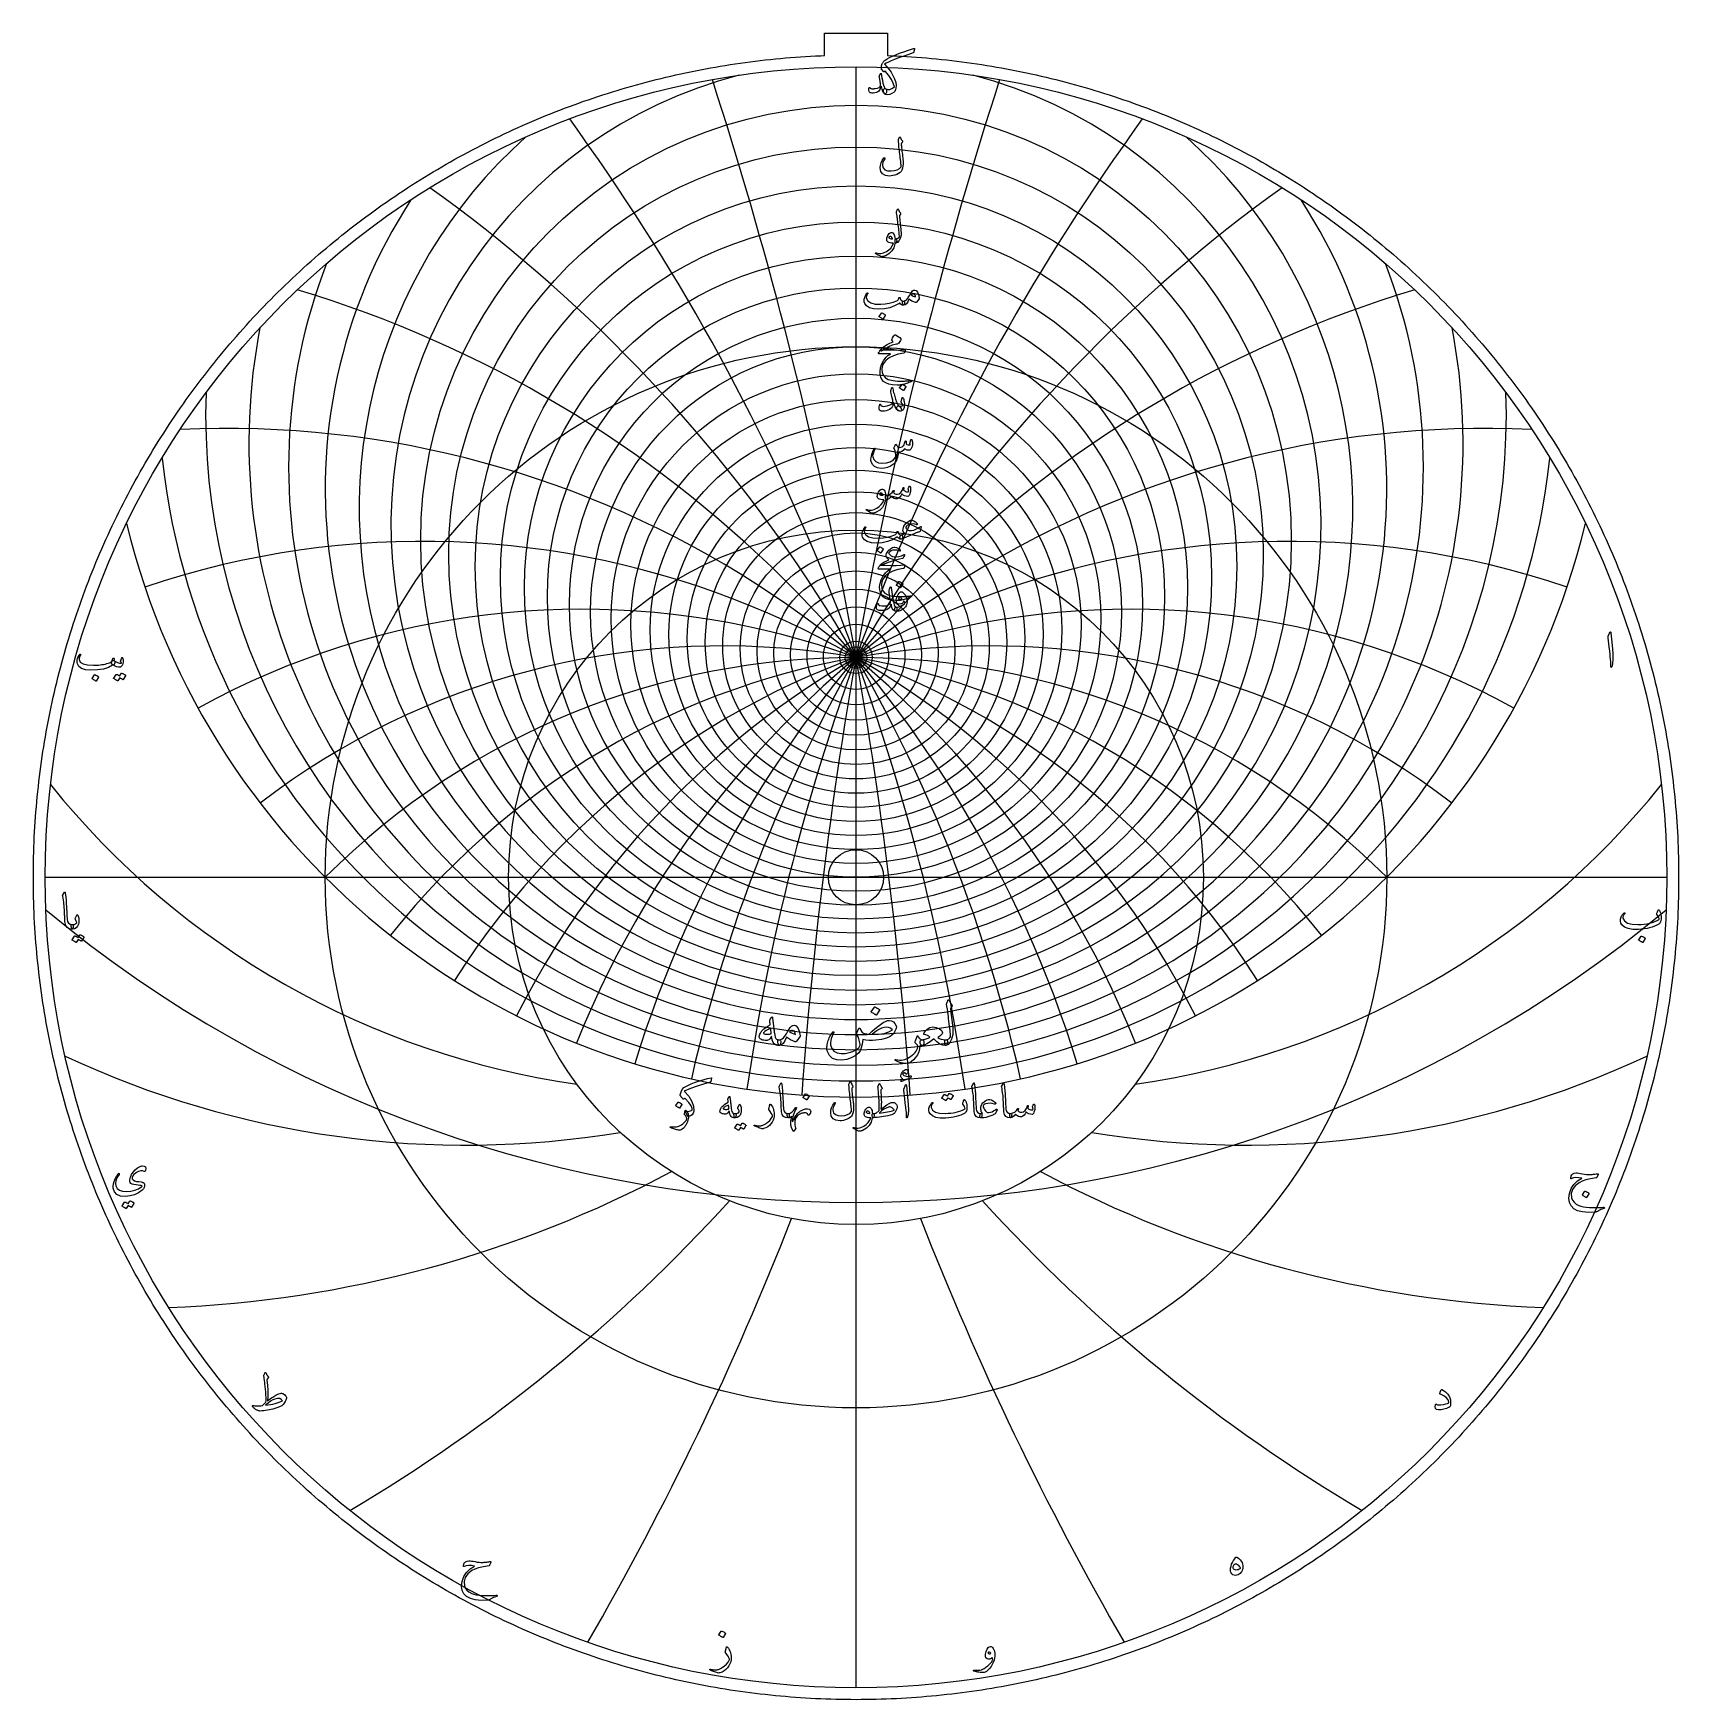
# Model space of a CAD drawing. Header units: millimetres. Extents: x -74 to 74, y -74 to 75.
import ezdxf

# ---------------------------------------------------------------- set-up
doc = ezdxf.new("R2010")
doc.units = ezdxf.units.MM
for name, color, linetype in [('CUT_INNER', 6, 'Continuous'), ('CUT_OUTER', 1, 'Continuous'), ('ENGRAVE', 7, 'Continuous'), ('ENGRAVE_FINE', 8, 'Continuous'), ('TEXT', 5, 'Continuous')]:
    doc.layers.add(name, color=color, linetype=linetype)

msp = doc.modelspace()

# ---------------------------------------------------------------- linework, layer by layer
at = {"layer": 'CUT_INNER'}
msp.add_circle((0, 0), 2.465, dxfattribs=at)
at = {"layer": 'CUT_OUTER'}
msp.add_lwpolyline([(73.5061, -0.451), (73.502, -0.9021), (73.495, -1.353), (73.4854, -1.804), (73.4729, -2.2548), (73.4577, -2.7056), (73.4397, -3.1563), (73.419, -3.6068), (73.3954, -4.0573), (73.3692, -4.5075), (73.3401, -4.9576), (73.3083, -5.4075), (73.2738, -5.8573), (73.2364, -6.3067), (73.1964, -6.756), (73.1535, -7.205), (73.108, -7.6537), (73.0596, -8.1022), (73.0085, -8.5503), (72.9547, -8.9981), (72.8981, -9.4456), (72.8388, -9.8927), (72.7767, -10.3394), (72.7119, -10.7858), (72.6443, -11.2317), (72.5741, -11.6773), (72.501, -12.1224), (72.4253, -12.567), (72.3468, -13.0111), (72.2656, -13.4548), (72.1817, -13.898), (72.0951, -14.3406), (72.0057, -14.7827), (71.9137, -15.2242), (71.8189, -15.6652), (71.7214, -16.1056), (71.6213, -16.5454), (71.5184, -16.9845), (71.4128, -17.423), (71.3046, -17.8609), (71.1936, -18.298), (71.08, -18.7345), (70.9637, -19.1703), (70.8448, -19.6054), (70.7231, -20.0397), (70.5988, -20.4733), (70.4719, -20.9061), (70.3423, -21.3381), (70.21, -21.7693), (70.0751, -22.1997), (69.9376, -22.6293), (69.7974, -23.058), (69.6546, -23.4858), (69.5092, -23.9127), (69.3612, -24.3388), (69.2106, -24.7639), (69.0573, -25.1881), (68.9014, -25.6114), (68.743, -26.0337), (68.582, -26.455), (68.4184, -26.8753), (68.2522, -27.2946), (68.0834, -27.7129), (67.9121, -28.1301), (67.7382, -28.5463), (67.5618, -28.9614), (67.3828, -29.3754), (67.2013, -29.7883), (67.0172, -30.2001), (66.8307, -30.6107), (66.6416, -31.0202), (66.45, -31.4285), (66.2559, -31.8356), (66.0593, -32.2416), (65.8602, -32.6463), (65.6587, -33.0498), (65.4547, -33.4521), (65.2482, -33.853), (65.0392, -34.2528), (64.8278, -34.6512), (64.614, -35.0483), (64.3977, -35.4441), (64.179, -35.8386), (63.9579, -36.2317), (63.7344, -36.6235), (63.5085, -37.0138), (63.2802, -37.4028), (63.0495, -37.7904), (62.8164, -38.1766), (62.581, -38.5613), (62.3432, -38.9445), (62.1031, -39.3263), (61.8606, -39.7067), (61.6158, -40.0855), (61.3687, -40.4628), (61.1193, -40.8386), (60.8675, -41.2128), (60.6135, -41.5855), (60.3572, -41.9567), (60.0986, -42.3262), (59.8378, -42.6942), (59.5747, -43.0605), (59.3093, -43.4253), (59.0418, -43.7884), (58.772, -44.1498), (58.5, -44.5096), (58.2258, -44.8677), (57.9494, -45.2241), (57.6708, -45.5789), (57.39, -45.9319), (57.1071, -46.2831), (56.8221, -46.6327), (56.5349, -46.9804), (56.2455, -47.3264), (55.9541, -47.6707), (55.6605, -48.0131), (55.3649, -48.3537), (55.0671, -48.6925), (54.7673, -49.0295), (54.4655, -49.3646), (54.1615, -49.6979), (53.8556, -50.0293), (53.5476, -50.3588), (53.2376, -50.6864), (52.9256, -51.0121), (52.6116, -51.3359), (52.2956, -51.6577), (51.9777, -51.9777), (51.6577, -52.2956), (51.3359, -52.6116), (51.0121, -52.9256), (50.6864, -53.2376), (50.3588, -53.5476), (50.0293, -53.8556), (49.6979, -54.1615), (49.3646, -54.4655), (49.0295, -54.7673), (48.6925, -55.0671), (48.3537, -55.3649), (48.0131, -55.6605), (47.6707, -55.9541), (47.3264, -56.2455), (46.9804, -56.5349), (46.6327, -56.8221), (46.2831, -57.1071), (45.9319, -57.39), (45.5789, -57.6708), (45.2241, -57.9494), (44.8677, -58.2258), (44.5096, -58.5), (44.1498, -58.772), (43.7884, -59.0418), (43.4253, -59.3093), (43.0605, -59.5747), (42.6942, -59.8378), (42.3262, -60.0986), (41.9567, -60.3572), (41.5855, -60.6135), (41.2128, -60.8675), (40.8386, -61.1193), (40.4628, -61.3687), (40.0855, -61.6158), (39.7067, -61.8606), (39.3263, -62.1031), (38.9445, -62.3432), (38.5613, -62.581), (38.1766, -62.8164), (37.7904, -63.0495), (37.4028, -63.2802), (37.0138, -63.5085), (36.6235, -63.7344), (36.2317, -63.9579), (35.8386, -64.179), (35.4441, -64.3977), (35.0483, -64.614), (34.6512, -64.8278), (34.2528, -65.0392), (33.853, -65.2482), (33.4521, -65.4547), (33.0498, -65.6587), (32.6463, -65.8602), (32.2416, -66.0593), (31.8356, -66.2559), (31.4285, -66.45), (31.0202, -66.6416), (30.6107, -66.8307), (30.2001, -67.0172), (29.7883, -67.2013), (29.3754, -67.3828), (28.9614, -67.5618), (28.5463, -67.7382), (28.1301, -67.9121), (27.7129, -68.0834), (27.2946, -68.2522), (26.8753, -68.4184), (26.455, -68.582), (26.0337, -68.743), (25.6114, -68.9014), (25.1881, -69.0573), (24.7639, -69.2106), (24.3388, -69.3612), (23.9127, -69.5092), (23.4858, -69.6546), (23.058, -69.7974), (22.6293, -69.9376), (22.1997, -70.0751), (21.7693, -70.21), (21.3381, -70.3423), (20.9061, -70.4719), (20.4733, -70.5988), (20.0397, -70.7231), (19.6054, -70.8448), (19.1703, -70.9637), (18.7345, -71.08), (18.298, -71.1936), (17.8609, -71.3046), (17.423, -71.4128), (16.9845, -71.5184), (16.5454, -71.6213), (16.1056, -71.7214), (15.6652, -71.8189), (15.2242, -71.9137), (14.7827, -72.0057), (14.3406, -72.0951), (13.898, -72.1817), (13.4548, -72.2656), (13.0111, -72.3468), (12.567, -72.4253), (12.1224, -72.501), (11.6773, -72.5741), (11.2317, -72.6443), (10.7858, -72.7119), (10.3394, -72.7767), (9.8927, -72.8388), (9.4456, -72.8981), (8.9981, -72.9547), (8.5503, -73.0085), (8.1022, -73.0596), (7.6537, -73.108), (7.205, -73.1535), (6.756, -73.1964), (6.3067, -73.2364), (5.8573, -73.2738), (5.4075, -73.3083), (4.9576, -73.3401), (4.5075, -73.3692), (4.0573, -73.3954), (3.6068, -73.419), (3.1563, -73.4397), (2.7056, -73.4577), (2.2548, -73.4729), (1.804, -73.4854), (1.353, -73.495), (0.9021, -73.502), (0.451, -73.5061), (0, -73.5075), (-0.451, -73.5061), (-0.9021, -73.502), (-1.353, -73.495), (-1.804, -73.4854), (-2.2548, -73.4729), (-2.7056, -73.4577), (-3.1563, -73.4397), (-3.6068, -73.419), (-4.0573, -73.3954), (-4.5075, -73.3692), (-4.9576, -73.3401), (-5.4075, -73.3083), (-5.8573, -73.2738), (-6.3067, -73.2364), (-6.756, -73.1964), (-7.205, -73.1535), (-7.6537, -73.108), (-8.1022, -73.0596), (-8.5503, -73.0085), (-8.9981, -72.9547), (-9.4456, -72.8981), (-9.8927, -72.8388), (-10.3394, -72.7767), (-10.7858, -72.7119), (-11.2317, -72.6443), (-11.6773, -72.5741), (-12.1224, -72.501), (-12.567, -72.4253), (-13.0111, -72.3468), (-13.4548, -72.2656), (-13.898, -72.1817), (-14.3406, -72.0951), (-14.7827, -72.0057), (-15.2242, -71.9137), (-15.6652, -71.8189), (-16.1056, -71.7214), (-16.5454, -71.6213), (-16.9845, -71.5184), (-17.423, -71.4128), (-17.8609, -71.3046), (-18.298, -71.1936), (-18.7345, -71.08), (-19.1703, -70.9637), (-19.6054, -70.8448), (-20.0397, -70.7231), (-20.4733, -70.5988), (-20.9061, -70.4719), (-21.3381, -70.3423), (-21.7693, -70.21), (-22.1997, -70.0751), (-22.6293, -69.9376), (-23.058, -69.7974), (-23.4858, -69.6546), (-23.9127, -69.5092), (-24.3388, -69.3612), (-24.7639, -69.2106), (-25.1881, -69.0573), (-25.6114, -68.9014), (-26.0337, -68.743), (-26.455, -68.582), (-26.8753, -68.4184), (-27.2946, -68.2522), (-27.7129, -68.0834), (-28.1301, -67.9121), (-28.5463, -67.7382), (-28.9614, -67.5618), (-29.3754, -67.3828), (-29.7883, -67.2013), (-30.2001, -67.0172), (-30.6107, -66.8307), (-31.0202, -66.6416), (-31.4285, -66.45), (-31.8356, -66.2559), (-32.2416, -66.0593), (-32.6463, -65.8602), (-33.0498, -65.6587), (-33.4521, -65.4547), (-33.853, -65.2482), (-34.2528, -65.0392), (-34.6512, -64.8278), (-35.0483, -64.614), (-35.4441, -64.3977), (-35.8386, -64.179), (-36.2317, -63.9579), (-36.6235, -63.7344), (-37.0138, -63.5085), (-37.4028, -63.2802), (-37.7904, -63.0495), (-38.1766, -62.8164), (-38.5613, -62.581), (-38.9445, -62.3432), (-39.3263, -62.1031), (-39.7067, -61.8606), (-40.0855, -61.6158), (-40.4628, -61.3687), (-40.8386, -61.1193), (-41.2128, -60.8675), (-41.5855, -60.6135), (-41.9567, -60.3572), (-42.3262, -60.0986), (-42.6942, -59.8378), (-43.0605, -59.5747), (-43.4253, -59.3093), (-43.7884, -59.0418), (-44.1498, -58.772), (-44.5096, -58.5), (-44.8677, -58.2258), (-45.2241, -57.9494), (-45.5789, -57.6708), (-45.9319, -57.39), (-46.2831, -57.1071), (-46.6327, -56.8221), (-46.9804, -56.5349), (-47.3264, -56.2455), (-47.6707, -55.9541), (-48.0131, -55.6605), (-48.3537, -55.3649), (-48.6925, -55.0671), (-49.0295, -54.7673), (-49.3646, -54.4655), (-49.6979, -54.1615), (-50.0293, -53.8556), (-50.3588, -53.5476), (-50.6864, -53.2376), (-51.0121, -52.9256), (-51.3359, -52.6116), (-51.6577, -52.2956), (-51.9777, -51.9777), (-52.2956, -51.6577), (-52.6116, -51.3359), (-52.9256, -51.0121), (-53.2376, -50.6864), (-53.5476, -50.3588), (-53.8556, -50.0293), (-54.1615, -49.6979), (-54.4655, -49.3646), (-54.7673, -49.0295), (-55.0671, -48.6925), (-55.3649, -48.3537), (-55.6605, -48.0131), (-55.9541, -47.6707), (-56.2455, -47.3264), (-56.5349, -46.9804), (-56.8221, -46.6327), (-57.1071, -46.2831), (-57.39, -45.9319), (-57.6708, -45.5789), (-57.9494, -45.2241), (-58.2258, -44.8677), (-58.5, -44.5096), (-58.772, -44.1498), (-59.0418, -43.7884), (-59.3093, -43.4253), (-59.5747, -43.0605), (-59.8378, -42.6942), (-60.0986, -42.3262), (-60.3572, -41.9567), (-60.6135, -41.5855), (-60.8675, -41.2128), (-61.1193, -40.8386), (-61.3687, -40.4628), (-61.6158, -40.0855), (-61.8606, -39.7067), (-62.1031, -39.3263), (-62.3432, -38.9445), (-62.581, -38.5613), (-62.8164, -38.1766), (-63.0495, -37.7904), (-63.2802, -37.4028), (-63.5085, -37.0138), (-63.7344, -36.6235), (-63.9579, -36.2317), (-64.179, -35.8386), (-64.3977, -35.4441), (-64.614, -35.0483), (-64.8278, -34.6512), (-65.0392, -34.2528), (-65.2482, -33.853), (-65.4547, -33.4521), (-65.6587, -33.0498), (-65.8602, -32.6463), (-66.0593, -32.2416), (-66.2559, -31.8356), (-66.45, -31.4285), (-66.6416, -31.0202), (-66.8307, -30.6107), (-67.0172, -30.2001), (-67.2013, -29.7883), (-67.3828, -29.3754), (-67.5618, -28.9614), (-67.7382, -28.5463), (-67.9121, -28.1301), (-68.0834, -27.7129), (-68.2522, -27.2946), (-68.4184, -26.8753), (-68.582, -26.455), (-68.743, -26.0337), (-68.9014, -25.6114), (-69.0573, -25.1881), (-69.2106, -24.7639), (-69.3612, -24.3388), (-69.5092, -23.9127), (-69.6546, -23.4858), (-69.7974, -23.058), (-69.9376, -22.6293), (-70.0751, -22.1997), (-70.21, -21.7693), (-70.3423, -21.3381), (-70.4719, -20.9061), (-70.5988, -20.4733), (-70.7231, -20.0397), (-70.8448, -19.6054), (-70.9637, -19.1703), (-71.08, -18.7345), (-71.1936, -18.298), (-71.3046, -17.8609), (-71.4128, -17.423), (-71.5184, -16.9845), (-71.6213, -16.5454), (-71.7214, -16.1056), (-71.8189, -15.6652), (-71.9137, -15.2242), (-72.0057, -14.7827), (-72.0951, -14.3406), (-72.1817, -13.898), (-72.2656, -13.4548), (-72.3468, -13.0111), (-72.4253, -12.567), (-72.501, -12.1224), (-72.5741, -11.6773), (-72.6443, -11.2317), (-72.7119, -10.7858), (-72.7767, -10.3394), (-72.8388, -9.8927), (-72.8981, -9.4456), (-72.9547, -8.9981), (-73.0085, -8.5503), (-73.0596, -8.1022), (-73.108, -7.6537), (-73.1535, -7.205), (-73.1964, -6.756), (-73.2364, -6.3067), (-73.2738, -5.8573), (-73.3083, -5.4075), (-73.3401, -4.9576), (-73.3692, -4.5075), (-73.3954, -4.0573), (-73.419, -3.6068), (-73.4397, -3.1563), (-73.4577, -2.7056), (-73.4729, -2.2548), (-73.4854, -1.804), (-73.495, -1.353), (-73.502, -0.9021), (-73.5061, -0.451), (-73.5075, 0), (-73.5061, 0.451), (-73.502, 0.9021), (-73.495, 1.353), (-73.4854, 1.804), (-73.4729, 2.2548), (-73.4577, 2.7056), (-73.4397, 3.1563), (-73.419, 3.6068), (-73.3954, 4.0573), (-73.3692, 4.5075), (-73.3401, 4.9576), (-73.3083, 5.4075), (-73.2738, 5.8573), (-73.2364, 6.3067), (-73.1964, 6.756), (-73.1535, 7.205), (-73.108, 7.6537), (-73.0596, 8.1022), (-73.0085, 8.5503), (-72.9547, 8.9981), (-72.8981, 9.4456), (-72.8388, 9.8927), (-72.7767, 10.3394), (-72.7119, 10.7858), (-72.6443, 11.2317), (-72.5741, 11.6773), (-72.501, 12.1224), (-72.4253, 12.567), (-72.3468, 13.0111), (-72.2656, 13.4548), (-72.1817, 13.898), (-72.0951, 14.3406), (-72.0057, 14.7827), (-71.9137, 15.2242), (-71.8189, 15.6652), (-71.7214, 16.1056), (-71.6213, 16.5454), (-71.5184, 16.9845), (-71.4128, 17.423), (-71.3046, 17.8609), (-71.1936, 18.298), (-71.08, 18.7345), (-70.9637, 19.1703), (-70.8448, 19.6054), (-70.7231, 20.0397), (-70.5988, 20.4733), (-70.4719, 20.9061), (-70.3423, 21.3381), (-70.21, 21.7693), (-70.0751, 22.1997), (-69.9376, 22.6293), (-69.7974, 23.058), (-69.6546, 23.4858), (-69.5092, 23.9127), (-69.3612, 24.3388), (-69.2106, 24.7639), (-69.0573, 25.1881), (-68.9014, 25.6114), (-68.743, 26.0337), (-68.582, 26.455), (-68.4184, 26.8753), (-68.2522, 27.2946), (-68.0834, 27.7129), (-67.9121, 28.1301), (-67.7382, 28.5463), (-67.5618, 28.9614), (-67.3828, 29.3754), (-67.2013, 29.7883), (-67.0172, 30.2001), (-66.8307, 30.6107), (-66.6416, 31.0202), (-66.45, 31.4285), (-66.2559, 31.8356), (-66.0593, 32.2416), (-65.8602, 32.6463), (-65.6587, 33.0498), (-65.4547, 33.4521), (-65.2482, 33.853), (-65.0392, 34.2528), (-64.8278, 34.6512), (-64.614, 35.0483), (-64.3977, 35.4441), (-64.179, 35.8386), (-63.9579, 36.2317), (-63.7344, 36.6235), (-63.5085, 37.0138), (-63.2802, 37.4028), (-63.0495, 37.7904), (-62.8164, 38.1766), (-62.581, 38.5613), (-62.3432, 38.9445), (-62.1031, 39.3263), (-61.8606, 39.7067), (-61.6158, 40.0855), (-61.3687, 40.4628), (-61.1193, 40.8386), (-60.8675, 41.2128), (-60.6135, 41.5855), (-60.3572, 41.9567), (-60.0986, 42.3262), (-59.8378, 42.6942), (-59.5747, 43.0605), (-59.3093, 43.4253), (-59.0418, 43.7884), (-58.772, 44.1498), (-58.5, 44.5096), (-58.2258, 44.8677), (-57.9494, 45.2241), (-57.6708, 45.5789), (-57.39, 45.9319), (-57.1071, 46.2831), (-56.8221, 46.6327), (-56.5349, 46.9804), (-56.2455, 47.3264), (-55.9541, 47.6707), (-55.6605, 48.0131), (-55.3649, 48.3537), (-55.0671, 48.6925), (-54.7673, 49.0295), (-54.4655, 49.3646), (-54.1615, 49.6979), (-53.8556, 50.0293), (-53.5476, 50.3588), (-53.2376, 50.6864), (-52.9256, 51.0121), (-52.6116, 51.3359), (-52.2956, 51.6577), (-51.9777, 51.9777), (-51.6577, 52.2956), (-51.3359, 52.6116), (-51.0121, 52.9256), (-50.6864, 53.2376), (-50.3588, 53.5476), (-50.0293, 53.8556), (-49.6979, 54.1615), (-49.3646, 54.4655), (-49.0295, 54.7673), (-48.6925, 55.0671), (-48.3537, 55.3649), (-48.0131, 55.6605), (-47.6707, 55.9541), (-47.3264, 56.2455), (-46.9804, 56.5349), (-46.6327, 56.8221), (-46.2831, 57.1071), (-45.9319, 57.39), (-45.5789, 57.6708), (-45.2241, 57.9494), (-44.8677, 58.2258), (-44.5096, 58.5), (-44.1498, 58.772), (-43.7884, 59.0418), (-43.4253, 59.3093), (-43.0605, 59.5747), (-42.6942, 59.8378), (-42.3262, 60.0986), (-41.9567, 60.3572), (-41.5855, 60.6135), (-41.2128, 60.8675), (-40.8386, 61.1193), (-40.4628, 61.3687), (-40.0855, 61.6158), (-39.7067, 61.8606), (-39.3263, 62.1031), (-38.9445, 62.3432), (-38.5613, 62.581), (-38.1766, 62.8164), (-37.7904, 63.0495), (-37.4028, 63.2802), (-37.0138, 63.5085), (-36.6235, 63.7344), (-36.2317, 63.9579), (-35.8386, 64.179), (-35.4441, 64.3977), (-35.0483, 64.614), (-34.6512, 64.8278), (-34.2528, 65.0392), (-33.853, 65.2482), (-33.4521, 65.4547), (-33.0498, 65.6587), (-32.6463, 65.8602), (-32.2416, 66.0593), (-31.8356, 66.2559), (-31.4285, 66.45), (-31.0202, 66.6416), (-30.6107, 66.8307), (-30.2001, 67.0172), (-29.7883, 67.2013), (-29.3754, 67.3828), (-28.9614, 67.5618), (-28.5463, 67.7382), (-28.1301, 67.9121), (-27.7129, 68.0834), (-27.2946, 68.2522), (-26.8753, 68.4184), (-26.455, 68.582), (-26.0337, 68.743), (-25.6114, 68.9014), (-25.1881, 69.0573), (-24.7639, 69.2106), (-24.3388, 69.3612), (-23.9127, 69.5092), (-23.4858, 69.6546), (-23.058, 69.7974), (-22.6293, 69.9376), (-22.1997, 70.0751), (-21.7693, 70.21), (-21.3381, 70.3423), (-20.9061, 70.4719), (-20.4733, 70.5988), (-20.0397, 70.7231), (-19.6054, 70.8448), (-19.1703, 70.9637), (-18.7345, 71.08), (-18.298, 71.1936), (-17.8609, 71.3046), (-17.423, 71.4128), (-16.9845, 71.5184), (-16.5454, 71.6213), (-16.1056, 71.7214), (-15.6652, 71.8189), (-15.2242, 71.9137), (-14.7827, 72.0057), (-14.3406, 72.0951), (-13.898, 72.1817), (-13.4548, 72.2656), (-13.0111, 72.3468), (-12.567, 72.4253), (-12.1224, 72.501), (-11.6773, 72.5741), (-11.2317, 72.6443), (-10.7858, 72.7119), (-10.3394, 72.7767), (-9.8927, 72.8388), (-9.4456, 72.8981), (-8.9981, 72.9547), (-8.5503, 73.0085), (-8.1022, 73.0596), (-7.6537, 73.108), (-7.205, 73.1535), (-6.756, 73.1964), (-6.3067, 73.2364), (-5.8573, 73.2738), (-5.4075, 73.3083), (-4.9576, 73.3401), (-4.5075, 73.3692), (-4.0573, 73.3954), (-3.6068, 73.419), (-3.1563, 73.4397), (-2.8175, 73.4532), (-2.8175, 75.4395), (2.8175, 75.4395), (2.8175, 73.4532), (3.1563, 73.4397), (3.6068, 73.419), (4.0573, 73.3954), (4.5075, 73.3692), (4.9576, 73.3401), (5.4075, 73.3083), (5.8573, 73.2738), (6.3067, 73.2364), (6.756, 73.1964), (7.205, 73.1535), (7.6537, 73.108), (8.1022, 73.0596), (8.5503, 73.0085), (8.9981, 72.9547), (9.4456, 72.8981), (9.8927, 72.8388), (10.3394, 72.7767), (10.7858, 72.7119), (11.2317, 72.6443), (11.6773, 72.5741), (12.1224, 72.501), (12.567, 72.4253), (13.0111, 72.3468), (13.4548, 72.2656), (13.898, 72.1817), (14.3406, 72.0951), (14.7827, 72.0057), (15.2242, 71.9137), (15.6652, 71.8189), (16.1056, 71.7214), (16.5454, 71.6213), (16.9845, 71.5184), (17.423, 71.4128), (17.8609, 71.3046), (18.298, 71.1936), (18.7345, 71.08), (19.1703, 70.9637), (19.6054, 70.8448), (20.0397, 70.7231), (20.4733, 70.5988), (20.9061, 70.4719), (21.3381, 70.3423), (21.7693, 70.21), (22.1997, 70.0751), (22.6293, 69.9376), (23.058, 69.7974), (23.4858, 69.6546), (23.9127, 69.5092), (24.3388, 69.3612), (24.7639, 69.2106), (25.1881, 69.0573), (25.6114, 68.9014), (26.0337, 68.743), (26.455, 68.582), (26.8753, 68.4184), (27.2946, 68.2522), (27.7129, 68.0834), (28.1301, 67.9121), (28.5463, 67.7382), (28.9614, 67.5618), (29.3754, 67.3828), (29.7883, 67.2013), (30.2001, 67.0172), (30.6107, 66.8307), (31.0202, 66.6416), (31.4285, 66.45), (31.8356, 66.2559), (32.2416, 66.0593), (32.6463, 65.8602), (33.0498, 65.6587), (33.4521, 65.4547), (33.853, 65.2482), (34.2528, 65.0392), (34.6512, 64.8278), (35.0483, 64.614), (35.4441, 64.3977), (35.8386, 64.179), (36.2317, 63.9579), (36.6235, 63.7344), (37.0138, 63.5085), (37.4028, 63.2802), (37.7904, 63.0495), (38.1766, 62.8164), (38.5613, 62.581), (38.9445, 62.3432), (39.3263, 62.1031), (39.7067, 61.8606), (40.0855, 61.6158), (40.4628, 61.3687), (40.8386, 61.1193), (41.2128, 60.8675), (41.5855, 60.6135), (41.9567, 60.3572), (42.3262, 60.0986), (42.6942, 59.8378), (43.0605, 59.5747), (43.4253, 59.3093), (43.7884, 59.0418), (44.1498, 58.772), (44.5096, 58.5), (44.8677, 58.2258), (45.2241, 57.9494), (45.5789, 57.6708), (45.9319, 57.39), (46.2831, 57.1071), (46.6327, 56.8221), (46.9804, 56.5349), (47.3264, 56.2455), (47.6707, 55.9541), (48.0131, 55.6605), (48.3537, 55.3649), (48.6925, 55.0671), (49.0295, 54.7673), (49.3646, 54.4655), (49.6979, 54.1615), (50.0293, 53.8556), (50.3588, 53.5476), (50.6864, 53.2376), (51.0121, 52.9256), (51.3359, 52.6116), (51.6577, 52.2956), (51.9777, 51.9777), (52.2956, 51.6577), (52.6116, 51.3359), (52.9256, 51.0121), (53.2376, 50.6864), (53.5476, 50.3588), (53.8556, 50.0293), (54.1615, 49.6979), (54.4655, 49.3646), (54.7673, 49.0295), (55.0671, 48.6925), (55.3649, 48.3537), (55.6605, 48.0131), (55.9541, 47.6707), (56.2455, 47.3264), (56.5349, 46.9804), (56.8221, 46.6327), (57.1071, 46.2831), (57.39, 45.9319), (57.6708, 45.5789), (57.9494, 45.2241), (58.2258, 44.8677), (58.5, 44.5096), (58.772, 44.1498), (59.0418, 43.7884), (59.3093, 43.4253), (59.5747, 43.0605), (59.8378, 42.6942), (60.0986, 42.3262), (60.3572, 41.9567), (60.6135, 41.5855), (60.8675, 41.2128), (61.1193, 40.8386), (61.3687, 40.4628), (61.6158, 40.0855), (61.8606, 39.7067), (62.1031, 39.3263), (62.3432, 38.9445), (62.581, 38.5613), (62.8164, 38.1766), (63.0495, 37.7904), (63.2802, 37.4028), (63.5085, 37.0138), (63.7344, 36.6235), (63.9579, 36.2317), (64.179, 35.8386), (64.3977, 35.4441), (64.614, 35.0483), (64.8278, 34.6512), (65.0392, 34.2528), (65.2482, 33.853), (65.4547, 33.4521), (65.6587, 33.0498), (65.8602, 32.6463), (66.0593, 32.2416), (66.2559, 31.8356), (66.45, 31.4285), (66.6416, 31.0202), (66.8307, 30.6107), (67.0172, 30.2001), (67.2013, 29.7883), (67.3828, 29.3754), (67.5618, 28.9614), (67.7382, 28.5463), (67.9121, 28.1301), (68.0834, 27.7129), (68.2522, 27.2946), (68.4184, 26.8753), (68.582, 26.455), (68.743, 26.0337), (68.9014, 25.6114), (69.0573, 25.1881), (69.2106, 24.7639), (69.3612, 24.3388), (69.5092, 23.9127), (69.6546, 23.4858), (69.7974, 23.058), (69.9376, 22.6293), (70.0751, 22.1997), (70.21, 21.7693), (70.3423, 21.3381), (70.4719, 20.9061), (70.5988, 20.4733), (70.7231, 20.0397), (70.8448, 19.6054), (70.9637, 19.1703), (71.08, 18.7345), (71.1936, 18.298), (71.3046, 17.8609), (71.4128, 17.423), (71.5184, 16.9845), (71.6213, 16.5454), (71.7214, 16.1056), (71.8189, 15.6652), (71.9137, 15.2242), (72.0057, 14.7827), (72.0951, 14.3406), (72.1817, 13.898), (72.2656, 13.4548), (72.3468, 13.0111), (72.4253, 12.567), (72.501, 12.1224), (72.5741, 11.6773), (72.6443, 11.2317), (72.7119, 10.7858), (72.7767, 10.3394), (72.8388, 9.8927), (72.8981, 9.4456), (72.9547, 8.9981), (73.0085, 8.5503), (73.0596, 8.1022), (73.108, 7.6537), (73.1535, 7.205), (73.1964, 6.756), (73.2364, 6.3067), (73.2738, 5.8573), (73.3083, 5.4075), (73.3401, 4.9576), (73.3692, 4.5075), (73.3954, 4.0573), (73.419, 3.6068), (73.4397, 3.1563), (73.4577, 2.7056), (73.4729, 2.2548), (73.4854, 1.804), (73.495, 1.353), (73.502, 0.9021), (73.5061, 0.451), (73.5075, 0)], close=True, dxfattribs=at)
at = {"layer": 'ENGRAVE'}
for points in [[(0, -72.45), (0, 72.45)], [(-72.45, 0), (72.45, 0)], [(0, -72.45), (0, -31.0439)]]:
    msp.add_lwpolyline(points, dxfattribs=at)
for centre, radius in [((0, 0), 72.45), ((0, 27.7809), 34.0245), ((0, 0), 47.425), ((0, 23.7125), 23.7125), ((0, 21.3171), 15.0734), ((0, 0), 31.0439), ((0, 20.0442), 7.3367), ((0, 19.6441), 0.966)]:
    msp.add_circle(centre, radius, dxfattribs=at)
for centre, radius, start, end in [((0, 34.7175), 47.425, 146.97731, 33.02269), ((0, 47.425), 67.0691, 193.623472, 346.376528), ((0, -47.425), 67.0691, 45, 135), ((0, -47.425), 67.0691, 45, 135), ((-14.5753, 54.3959), 73.6239, 218.773878, 261.913064), ((14.5753, 54.3959), 73.6239, 278.086936, 321.226122), ((-34.8964, 60.4423), 84.381, 244.919203, 279.430551), ((34.8964, 60.4423), 84.381, 260.569449, 295.080797), ((-65.3654, 65.3654), 103.8961, 272.186225, 298.069736), ((65.3654, 65.3654), 103.8961, 241.930264, 267.813775), ((-119.5166, 69.0029), 145.9272, 300.602742, 317.858416), ((119.5166, 69.0029), 145.9272, 222.141584, 239.397258), ((-265.8515, 71.2347), 279.2858, 330.00844, 338.636277), ((265.8515, 71.2347), 279.2858, 201.363723, 209.99156)]:
    msp.add_arc(centre, radius, start, end, dxfattribs=at)
at = {"layer": 'ENGRAVE_FINE'}
for centre, radius in [((0, 30.1071), 38.8968), ((0, 28.8818), 36.3931), ((0, 26.7902), 31.7748), ((0, 25.8976), 29.63), ((0, 25.0927), 27.5781), ((0, 24.3668), 25.6087), ((0, 23.1233), 21.8814), ((0, 22.5936), 20.1081), ((0, 22.1186), 18.3862), ((0, 21.6943), 16.7097), ((0, 20.9838), 13.4724), ((0, 20.692), 11.9023), ((0, 20.4393), 10.3588), ((0, 20.2239), 8.8382), ((0, 19.8988), 5.8509), ((0, 19.7868), 4.3775), ((0, 19.7073), 2.9132), ((0, 19.6599), 1.4551)]:
    msp.add_circle(centre, radius, dxfattribs=at)
for centre, radius, start, end in [((0, 31.4738), 41.5543, 104.568368, 75.431632), ((-380.3677, -47.425), 386.2354, 4.150866, 17.902688), ((-380.3677, -47.425), 386.2354, 4.150866, 17.902688), ((380.3677, -47.425), 386.2354, 162.097312, 175.849134), ((380.3677, -47.425), 386.2354, 162.097312, 175.849134), ((-184.2708, -47.425), 196.0969, 8.354592, 35.979906), ((-184.2708, -47.425), 196.0969, 8.354592, 35.979906), ((184.2708, -47.425), 196.0969, 144.020094, 171.645408), ((184.2708, -47.425), 196.0969, 144.020094, 171.645408), ((0, 33.0024), 44.3882, 131.640882, 48.359118), ((-116.1671, -47.425), 134.1382, 12.666469, 54.396525), ((-116.1671, -47.425), 134.1382, 12.666469, 54.396525), ((116.1671, -47.425), 134.1382, 125.603475, 167.333531), ((116.1671, -47.425), 134.1382, 125.603475, 167.333531), ((0, 36.649), 50.697, 158.934283, 21.065717), ((-79.9298, -47.425), 104.341, 17.146853, 73.284845), ((-79.9298, -47.425), 104.341, 17.146853, 73.284845), ((79.9298, -47.425), 104.341, 106.715155, 162.853147), ((79.9298, -47.425), 104.341, 106.715155, 162.853147), ((0, 38.8337), 54.2431, 169.07246, 10.92754), ((0, 41.3173), 58.1113, 178.031366, 1.968634), ((-56.2776, -47.425), 87.5525, 21.864224, 92.68985), ((-56.2776, -47.425), 87.5525, 21.864224, 92.68985), ((56.2776, -47.425), 87.5525, 87.31015, 158.135776), ((56.2776, -47.425), 87.5525, 87.31015, 158.135776), ((0, 44.1568), 62.3615, 186.147532, 353.852468), ((-38.7224, -47.425), 77.4447, 26.898951, 108.68574), ((-38.7224, -47.425), 77.4447, 26.898951, 108.68574), ((38.7224, -47.425), 77.4447, 71.31426, 153.101049), ((38.7224, -47.425), 77.4447, 71.31426, 153.101049), ((-24.4111, -47.425), 71.3734, 32.348066, 118.786424), ((-24.4111, -47.425), 71.3734, 32.348066, 118.786424), ((24.4111, -47.425), 71.3734, 61.213576, 147.651934), ((24.4111, -47.425), 71.3734, 61.213576, 147.651934), ((-11.8261, -47.425), 68.1037, 38.331472, 127.454375), ((-11.8261, -47.425), 68.1037, 38.331472, 127.454375), ((11.8261, -47.425), 68.1037, 52.545625, 141.668528), ((11.8261, -47.425), 68.1037, 52.545625, 141.668528), ((0, 84.2386), 113.3007, 230.287975, 309.712025)]:
    msp.add_arc(centre, radius, start, end, dxfattribs=at)
at = {"layer": 'TEXT'}
for points in [[(5.1523, 74.0797), (5.1957, 74.0875), (5.223, 74.0765), (5.2343, 74.0468), (5.2294, 73.9983), (5.1823, 73.8098), (5.1679, 73.7616), (5.1502, 73.7241), (5.1293, 73.6973), (5.1052, 73.6812), (4.6226, 73.5231), (4.1861, 73.3744), (3.7957, 73.235), (3.4513, 73.105), (3.1535, 72.9838), (2.9029, 72.8709), (2.6993, 72.7663), (2.543, 72.6701), (2.7625, 72.4558), (2.9629, 72.2202), (3.1439, 71.9631), (3.3056, 71.6846), (3.4534, 71.36), (3.5456, 71.059), (3.582, 70.7816), (3.5627, 70.5277), (3.5338, 70.4136), (3.4984, 70.3199), (3.4567, 70.2465), (3.4085, 70.1935), (3.2082, 70.0564), (3.0143, 69.975), (2.8268, 69.9493), (2.6458, 69.9793), (2.5681, 70.0195), (2.5108, 70.0843), (2.4739, 70.1737), (2.4573, 70.2878), (2.4581, 70.3788), (2.4733, 70.4463), (2.5031, 70.4902), (2.5472, 70.5106), (2.5695, 70.5095), (2.5976, 70.502), (2.6316, 70.4881), (2.6715, 70.4677), (2.8359, 70.4115), (3.0164, 70.4227), (3.213, 70.5015), (3.4256, 70.6477), (3.3319, 70.9715), (3.1664, 71.3129), (2.9291, 71.672), (2.6201, 72.0488), (2.6112, 72.0549), (2.6019, 72.0563), (2.592, 72.0528), (2.5815, 72.0445), (2.5344, 72.0059), (2.5234, 71.9982), (2.5119, 71.9963), (2.4998, 72.0003), (2.4873, 72.0102), (2.2816, 72.2416), (2.2768, 72.2593), (2.2752, 72.2994), (2.2768, 72.3621), (2.2816, 72.4473), (2.2896, 72.5378), (2.3009, 72.6122), (2.3153, 72.6706), (2.333, 72.7129), (2.3634, 72.7667), (2.3946, 72.8168), (2.4266, 72.8631), (2.4594, 72.9057), (2.493, 72.9448), (2.5274, 72.9807), (2.5626, 73.0134), (2.5987, 73.0428), (2.7735, 73.1565), (2.9896, 73.2747), (3.247, 73.3975), (3.5456, 73.5249), (3.8854, 73.6567), (4.2665, 73.7932), (4.6888, 73.9342), (5.1523, 74.0797)], [(2.5515, 70.0307), (2.4682, 70.1175), (2.3941, 70.2535), (2.329, 70.4388), (2.273, 70.6734), (2.2653, 70.6991), (2.2548, 70.7034), (2.2417, 70.6863), (2.2259, 70.6477), (2.2126, 70.6114), (2.1986, 70.5754), (2.1837, 70.5396), (2.168, 70.5042), (2.1518, 70.4689), (2.1354, 70.434), (2.1186, 70.3993), (2.1016, 70.3649), (2.0304, 70.2706), (1.9367, 70.1978), (1.8205, 70.1464), (1.6817, 70.1164), (1.5468, 70.1025), (1.4332, 70.0993), (1.3411, 70.1068), (1.2704, 70.125), (1.2072, 70.1694), (1.1676, 70.2514), (1.1515, 70.3708), (1.159, 70.5277), (1.1649, 70.5542), (1.174, 70.5738), (1.1863, 70.5864), (1.2019, 70.592), (1.2195, 70.5923), (1.234, 70.5888), (1.2452, 70.5816), (1.2533, 70.5706), (1.2776, 70.5366), (1.3122, 70.5117), (1.3569, 70.4959), (1.4118, 70.4892), (1.443, 70.4876), (1.4766, 70.487), (1.5126, 70.4876), (1.5511, 70.4892), (1.5916, 70.4918), (1.6341, 70.4956), (1.6784, 70.5004), (1.7246, 70.5063), (1.9163, 70.5475), (2.0588, 70.6113), (2.152, 70.6975), (2.1959, 70.8062), (2.1936, 70.8295), (2.1911, 70.8566), (2.1883, 70.8874), (2.1852, 70.9219), (2.1813, 70.9605), (2.1761, 71.0033), (2.1695, 71.0505), (2.1616, 71.1019), (2.1533, 71.1542), (2.1456, 71.2042), (2.1383, 71.2517), (2.1316, 71.2968), (2.1249, 71.3395), (2.1177, 71.3798), (2.1099, 71.4177), (2.1016, 71.4532), (2.0896, 71.5215), (2.0834, 71.5764), (2.0832, 71.6179), (2.0888, 71.646), (2.1788, 71.8431), (2.186, 71.8525), (2.1948, 71.8592), (2.2053, 71.8632), (2.2173, 71.8645), (2.2291, 71.8624), (2.2387, 71.856), (2.2462, 71.8453), (2.2516, 71.8303), (2.2789, 71.6626), (2.3137, 71.4682), (2.356, 71.247), (2.4058, 70.999), (2.4562, 70.8036), (2.5172, 70.6498), (2.589, 70.5379), (2.6715, 70.4677), (2.7015, 70.4431), (2.7229, 70.4078), (2.7358, 70.3617), (2.7401, 70.3049), (2.7355, 70.2294), (2.7218, 70.1614), (2.6991, 70.1009), (2.6672, 70.0478), (2.6439, 70.0227), (2.6169, 70.0114), (2.5861, 70.0141), (2.5515, 70.0307)], [(3.8798, 66.1444), (3.8873, 66.1575), (3.8969, 66.1669), (3.9087, 66.1725), (3.9226, 66.1744), (3.9365, 66.172), (3.9483, 66.1648), (3.958, 66.1527), (3.9655, 66.1358), (4.0054, 66.0376), (4.0479, 65.9527), (4.0932, 65.8812), (4.1411, 65.8231), (4.1553, 65.8022), (4.1594, 65.7781), (4.1532, 65.7508), (4.1369, 65.7202), (4.1264, 65.7055), (4.1165, 65.6913), (4.1071, 65.6777), (4.0983, 65.6645), (4.09, 65.6522), (4.0822, 65.641), (4.075, 65.6308), (4.0683, 65.6217), (4.0571, 65.6051), (4.049, 65.5853), (4.0442, 65.5622), (4.0426, 65.536), (4.0477, 65.4619), (4.0544, 65.3812), (4.0627, 65.2938), (4.0726, 65.1996), (4.0838, 65.0988), (4.0962, 64.9913), (4.1095, 64.8771), (4.124, 64.7562), (4.1402, 64.6355), (4.1545, 64.5221), (4.167, 64.416), (4.1776, 64.317), (4.1865, 64.225), (4.1942, 64.1397), (4.2005, 64.0611), (4.2054, 63.9892), (4.211, 63.7763), (4.1936, 63.5747), (4.1532, 63.3843), (4.0897, 63.2051), (4.0279, 63.0999), (3.9323, 63.0027), (3.8029, 62.9135), (3.6398, 62.8324), (3.4631, 62.7651), (3.2971, 62.7177), (3.1417, 62.6902), (2.9971, 62.6824), (2.6351, 62.7322), (2.3759, 62.8688), (2.2195, 63.0921), (2.1659, 63.4022), (2.1846, 63.6333), (2.2452, 63.8596), (2.3475, 64.0811), (2.4915, 64.2977), (2.5025, 64.3103), (2.514, 64.3181), (2.5261, 64.321), (2.5387, 64.3191), (2.5521, 64.3141), (2.5622, 64.3074), (2.5692, 64.2991), (2.5729, 64.2892), (2.5756, 64.2744), (2.5751, 64.2602), (2.5713, 64.2466), (2.5644, 64.2335), (2.4661, 64.042), (2.3983, 63.8789), (2.3611, 63.7442), (2.3544, 63.6379), (2.4259, 63.4089), (2.5804, 63.249), (2.818, 63.1583), (3.1385, 63.1366), (3.4275, 63.1679), (3.673, 63.2405), (3.8752, 63.3543), (4.034, 63.5093), (4.0307, 63.5842), (4.0249, 63.6716), (4.0168, 63.7716), (4.0062, 63.8842), (3.9929, 64.0097), (3.9767, 64.1483), (3.9576, 64.3), (3.9355, 64.4648), (3.9146, 64.6349), (3.8948, 64.8022), (3.876, 64.9669), (3.8584, 65.1289), (3.842, 65.2883), (3.8273, 65.4449), (3.8142, 65.5989), (3.8027, 65.7502), (3.7855, 65.8959), (3.7863, 65.9125), (3.7887, 65.928), (3.7927, 65.9425), (3.7984, 65.9559)], [(3.6206, 59.5066), (3.6495, 59.5765), (3.672, 59.6319), (3.688, 59.6729), (3.6977, 59.6994), (3.7052, 59.7163), (3.7148, 59.7283), (3.7266, 59.7355), (3.7405, 59.738), (3.7563, 59.7353), (3.7694, 59.7272), (3.7799, 59.7139), (3.7877, 59.6951), (3.8233, 59.6033), (3.8659, 59.5205), (3.9154, 59.4469), (3.9719, 59.3823), (3.9877, 59.3617), (3.9922, 59.3384), (3.9856, 59.3124), (3.9676, 59.2838), (3.8733, 59.151), (3.8798, 59.0915), (3.8862, 59.0331), (3.8926, 58.9758), (3.8991, 58.9196), (3.9055, 58.8644), (3.9119, 58.8103), (3.9183, 58.7573), (3.9248, 58.7053), (3.9839, 58.2244), (4.0201, 57.8484), (4.0332, 57.5774), (4.0233, 57.4114), (3.9424, 57.1101), (3.8369, 56.8876), (3.7068, 56.7438), (3.552, 56.6787), (3.5477, 56.6787), (3.5434, 56.6787), (3.5391, 56.6787), (3.5349, 56.6787), (3.5094, 56.7028), (3.4931, 56.758), (3.4859, 56.8442), (3.4877, 56.9615), (3.4917, 57.0049), (3.5038, 57.0365), (3.5239, 57.0563), (3.552, 57.0643), (3.6607, 57.086), (3.7512, 57.1254), (3.8235, 57.1824), (3.8776, 57.2571), (3.874, 57.3468), (3.8675, 57.4489), (3.858, 57.5632), (3.8455, 57.6899), (3.8304, 57.8283), (3.8128, 57.978), (3.7929, 58.139), (3.7705, 58.3112), (3.7499, 58.4804), (3.7309, 58.6325), (3.7135, 58.7675), (3.6977, 58.8853), (3.684, 58.986), (3.673, 59.0695), (3.6647, 59.136), (3.6591, 59.1852), (3.6163, 59.4295), (3.6149, 59.4536), (3.6152, 59.4744), (3.6171, 59.4921), (3.6206, 59.5066)], [(3.4663, 56.6316), (3.3659, 56.2789), (3.1974, 55.9835), (2.961, 55.7454), (2.6565, 55.5647), (2.6139, 55.5463), (2.5719, 55.5299), (2.5304, 55.5153), (2.4894, 55.5025), (2.4492, 55.492), (2.4101, 55.4838), (2.3721, 55.478), (2.3351, 55.4747), (2.243, 55.4878), (2.1209, 55.5358), (1.9688, 55.6185), (1.7867, 55.7361), (1.7672, 55.7529), (1.7556, 55.7693), (1.7522, 55.7851), (1.7567, 55.8003), (1.7669, 55.8121), (1.7803, 55.8175), (1.7969, 55.8164), (1.8167, 55.8089), (2.006, 55.7476), (2.2184, 55.7478), (2.4538, 55.8097), (2.7122, 55.9332), (2.9232, 56.0764), (3.0978, 56.2449), (3.236, 56.4385), (3.3378, 56.6573), (3.337, 56.665), (3.3346, 56.6712), (3.3305, 56.6757), (3.3249, 56.6787), (3.1774, 56.6873), (3.0518, 56.7044), (2.9481, 56.7301), (2.8664, 56.7644), (2.8033, 56.8174), (2.7636, 56.8908), (2.7475, 56.9845), (2.755, 57.0986), (2.7575, 57.1137), (2.7604, 57.1291), (2.7639, 57.1448), (2.7679, 57.1607), (2.7725, 57.1772), (2.7775, 57.1945), (2.7832, 57.2125), (2.7893, 57.2314), (2.8397, 57.3538), (2.9007, 57.4553), (2.9725, 57.5359), (3.055, 57.5956), (3.1393, 57.6283), (3.2167, 57.6277), (3.2872, 57.594), (3.3506, 57.5271), (3.4061, 57.4339), (3.4481, 57.3257), (3.4767, 57.2025), (3.492, 57.0643), (3.5004, 57.0644), (3.5086, 57.0649), (3.5165, 57.0655), (3.5241, 57.0665), (3.5318, 57.0674), (3.5397, 57.0681), (3.5478, 57.0685), (3.5563, 57.0686), (3.5852, 57.0624), (3.6077, 57.044), (3.6238, 57.0132), (3.6334, 56.9701), (3.6374, 56.9227), (3.6366, 56.8747), (3.631, 56.8262), (3.6206, 56.7772), (3.6069, 56.7341), (3.5916, 56.7033), (3.5748, 56.6849), (3.5563, 56.6787), (3.4749, 56.6787), (3.4743, 56.6709), (3.4727, 56.6605), (3.4701, 56.6474), (3.4663, 56.6316)], [(3.2606, 57.1114), (3.2157, 57.1899), (3.1664, 57.2453), (3.1128, 57.2777), (3.055, 57.2871), (3.0204, 57.278), (2.9896, 57.2636), (2.9626, 57.2437), (2.9393, 57.2186), (2.9318, 57.2052), (2.9307, 57.1907), (2.9361, 57.1752), (2.9479, 57.1586), (2.992, 57.1197), (3.056, 57.0932), (3.1399, 57.079), (3.2435, 57.0772), (3.2542, 57.0793), (3.2606, 57.0857), (3.2628, 57.0964), (3.2606, 57.1114)], [(0.9769, 52.215), (0.9922, 52.2316), (1.008, 52.2385), (1.0243, 52.2359), (1.0412, 52.2236), (1.054, 52.2075), (1.0583, 52.1893), (1.054, 52.1689), (1.0412, 52.1464), (0.9758, 52.0452), (0.9341, 51.9515), (0.9158, 51.8652), (0.9212, 51.7865), (1.0554, 51.5278), (1.3165, 51.3473), (1.7045, 51.245), (2.2195, 51.2209), (2.6016, 51.2491), (2.9682, 51.3077), (3.3193, 51.3969), (3.6548, 51.5166), (3.714, 51.5517), (3.763, 51.6055), (3.8018, 51.6781), (3.8305, 51.7694), (3.8401, 51.7954), (3.8562, 51.8133), (3.8787, 51.8232), (3.9076, 51.8251), (3.9282, 51.8162), (3.943, 51.7983), (3.9518, 51.7713), (3.9548, 51.7351), (3.9748, 51.6457), (4.0308, 51.5787), (4.1227, 51.5343), (4.2504, 51.5123), (4.2965, 51.5021), (4.3275, 51.4759), (4.3436, 51.4336), (4.3447, 51.3752), (4.3291, 51.2665), (4.3082, 51.1888), (4.282, 51.1422), (4.2504, 51.1267), (4.1564, 51.139), (4.0672, 51.1759), (3.9829, 51.2375), (3.9033, 51.3238), (3.8966, 51.3273), (3.8851, 51.3248), (3.8688, 51.3165), (3.8476, 51.3023), (3.4481, 51.0774), (3.0121, 50.9167), (2.5397, 50.8203), (2.0309, 50.7882), (1.5607, 50.8203), (1.1954, 50.9167), (0.9351, 51.0774), (0.7798, 51.3023), (0.7445, 51.4279), (0.7327, 51.5562), (0.7445, 51.6872), (0.7798, 51.8208), (0.8275, 51.945), (0.8762, 52.0522), (0.926, 52.1421), (0.9769, 52.215)], [(5.2444, 52.4892), (5.3786, 52.4415), (5.4897, 52.3071), (5.5778, 52.0859), (5.6429, 51.7779), (5.6453, 51.7557), (5.644, 51.7362), (5.6389, 51.7193), (5.6301, 51.7051), (5.3944, 51.4095), (5.3781, 51.3915), (5.3591, 51.3805), (5.3374, 51.3765), (5.313, 51.3795), (5.1529, 51.4341), (5.0024, 51.5037), (4.8615, 51.5883), (4.7303, 51.688), (4.6245, 51.4424), (4.5086, 51.267), (4.3824, 51.1618), (4.2461, 51.1267), (4.2309, 51.1323), (4.2151, 51.1492), (4.1987, 51.1773), (4.1818, 51.2167), (4.1559, 51.3141), (4.1465, 51.3923), (4.1537, 51.4512), (4.1776, 51.4909), (4.1915, 51.5002), (4.2076, 51.5069), (4.2258, 51.511), (4.2461, 51.5123), (4.3436, 51.5289), (4.4389, 51.5744), (4.5321, 51.6489), (4.6232, 51.7522), (4.6631, 51.8122), (4.7228, 51.9108), (4.8023, 52.0479), (4.9017, 52.2236), (4.9793, 52.3398), (5.0623, 52.4228), (5.1507, 52.4726), (5.2444, 52.4892)], [(4.9359, 52.0693), (5.0163, 52.0024), (5.1073, 51.9472), (5.2091, 51.9038), (5.3216, 51.8722), (5.3154, 51.9566), (5.2926, 52.0254), (5.2533, 52.0787), (5.1973, 52.1164), (5.1328, 52.136), (5.0677, 52.1346), (5.0021, 52.1124), (4.9359, 52.0693)], [(2.2752, 50.4368), (2.2805, 50.4422), (2.288, 50.4454), (2.2977, 50.4465), (2.3094, 50.4454), (2.3927, 50.4117), (2.4712, 50.3704), (2.5448, 50.3217), (2.6137, 50.2655), (2.6203, 50.2569), (2.6233, 50.2483), (2.6225, 50.2397), (2.6179, 50.2312), (2.4166, 49.9055), (2.4091, 49.8978), (2.3994, 49.8959), (2.3876, 49.8999), (2.3737, 49.9098), (2.3617, 49.9184), (2.3426, 49.9313), (2.3167, 49.9484), (2.2837, 49.9698), (2.2433, 49.9955), (2.1948, 50.0255), (2.1383, 50.0598), (2.0738, 50.0984), (2.0652, 50.1048), (2.0609, 50.1112), (2.0609, 50.1176), (2.0652, 50.1241)], [(3.6163, 47.6511), (3.2419, 47.5534), (2.9114, 47.4273), (2.6249, 47.2728), (2.3823, 47.0899), (2.3451, 47.0617), (2.3105, 47.0459), (2.2786, 47.0425), (2.2495, 47.0513), (2.2154, 47.0917), (2.2205, 47.1488), (2.2647, 47.2224), (2.348, 47.3127), (2.5448, 47.476), (2.7711, 47.6233), (3.0269, 47.7545), (3.3121, 47.8697), (3.2306, 47.9896), (3.2154, 48.0196), (3.2082, 48.0496), (3.209, 48.0796), (3.2178, 48.1096), (3.2754, 48.224), (3.3281, 48.3185), (3.3761, 48.3932), (3.4192, 48.4481), (3.4468, 48.4741), (3.4738, 48.4877), (3.5003, 48.4891), (3.5263, 48.4781), (3.6771, 48.3929), (3.8037, 48.3131), (3.9063, 48.2387), (3.9848, 48.1696), (4, 48.1474), (4.0072, 48.1193), (4.0064, 48.0852), (3.9976, 48.0453), (3.97, 47.9829), (3.9258, 47.9072), (3.865, 47.818), (3.7877, 47.7154), (3.7673, 47.7002), (3.732, 47.6844), (3.6816, 47.668), (3.6163, 47.6511)], [(2.6051, 47.1541), (3.1549, 47.1348), (3.6302, 47.1327), (4.0311, 47.1477), (4.3575, 47.1798), (4.3676, 47.181), (4.3763, 47.1804), (4.3836, 47.1778), (4.3897, 47.1734), (4.3941, 47.1674), (4.3966, 47.16), (4.3973, 47.1513), (4.3961, 47.1413), (4.3876, 47.1022), (4.3795, 47.0663), (4.3716, 47.0336), (4.3639, 47.0042), (4.3566, 46.9779), (4.3495, 46.9549), (4.3427, 46.9351), (4.3361, 46.9185), (4.3222, 46.892), (4.3061, 46.8724), (4.2879, 46.8598), (4.2675, 46.8542), (3.7727, 46.7645), (3.342, 46.6239), (2.9757, 46.4324), (2.6736, 46.1901), (2.521, 46.0157), (2.4101, 45.8312), (2.341, 45.6365), (2.3137, 45.4317), (2.34, 45.1101), (2.4444, 44.8479), (2.627, 44.6452), (2.8879, 44.5019), (3.0231, 44.4585), (3.1717, 44.4226), (3.3337, 44.3943), (3.5092, 44.3734), (3.6977, 44.3597), (3.8991, 44.353), (4.1133, 44.3533), (4.3404, 44.3605), (4.4211, 44.3651), (4.5005, 44.3702), (4.5786, 44.3758), (4.6553, 44.3819), (4.7301, 44.3886), (4.8026, 44.3959), (4.8726, 44.4036), (4.9402, 44.4119), (4.9609, 44.413), (4.9756, 44.4076), (4.9844, 44.3959), (4.9874, 44.3777), (4.9858, 44.3565), (4.9809, 44.3402), (4.9729, 44.3286), (4.9617, 44.322), (4.8406, 44.2708), (4.726, 44.2245), (4.6178, 44.183), (4.516, 44.1463), (4.421, 44.1141), (4.3329, 44.0863), (4.2517, 44.0627), (4.1776, 44.0435), (4.1078, 44.0293), (4.0399, 44.0167), (3.9739, 44.0057), (3.9098, 43.9963), (3.8472, 43.9891), (3.786, 43.9845), (3.7262, 43.9827), (3.6677, 43.9835), (3.2681, 44.0145), (2.935, 44.082), (2.6683, 44.1859), (2.468, 44.3262), (2.321, 44.5016), (2.2184, 44.7065), (2.1603, 44.9408), (2.1466, 45.2046), (2.1887, 45.5318), (2.2891, 45.8494), (2.4479, 46.1574), (2.6651, 46.4557), (2.75, 46.546), (2.8461, 46.6325), (2.9535, 46.7152), (3.0721, 46.7942), (2.0352, 46.8028), (2.0103, 46.8135), (1.9999, 46.8328), (2.0039, 46.8606), (2.0224, 46.897), (2.0572, 46.9501), (2.0888, 46.9977), (2.1172, 47.04), (2.1423, 47.077), (2.1643, 47.1083), (2.183, 47.1338), (2.1986, 47.1533), (2.2109, 47.167), (2.2387, 47.1694), (2.3137, 47.1681), (2.4358, 47.163), (2.6051, 47.1541)], [(3.2842, 43.6869), (3.3088, 43.5745), (3.3356, 43.4603), (3.3645, 43.3442), (3.3956, 43.2263), (3.4288, 43.1059), (3.4642, 42.9826), (3.5017, 42.8563), (3.5413, 42.7271), (3.6214, 42.4947), (3.6945, 42.3201), (3.7606, 42.2033), (3.8198, 42.1444), (3.8715, 42.1093), (3.9237, 42.0598), (3.9764, 41.9958), (4.0297, 41.9173), (4.0801, 41.8201), (4.094, 41.747), (4.0715, 41.698), (4.0126, 41.6731), (3.8222, 41.6923), (3.6538, 41.8187), (3.5073, 42.0523), (3.3828, 42.3929), (3.3801, 42.3985), (3.3763, 42.4025), (3.3715, 42.4049), (3.3656, 42.4057), (3.3613, 42.4049), (3.357, 42.4025), (3.3528, 42.3985), (3.3485, 42.3929), (3.3364, 42.3377), (3.3217, 42.2793), (3.3043, 42.2178), (3.2842, 42.153), (3.2622, 42.0916), (3.2392, 42.0405), (3.2151, 41.9995), (3.1899, 41.9687), (3.0994, 41.8897), (2.9864, 41.8198), (2.8509, 41.759), (2.6929, 41.7073), (2.5322, 41.6691), (2.393, 41.6527), (2.2752, 41.6583), (2.1788, 41.6859), (2.0963, 41.755), (2.0588, 41.8766), (2.0663, 42.0507), (2.1188, 42.2772), (2.1239, 42.2847), (2.1306, 42.2901), (2.1389, 42.2933), (2.1488, 42.2943), (2.1605, 42.293), (2.1702, 42.289), (2.1777, 42.2823), (2.183, 42.2729), (2.2034, 42.2255), (2.2259, 42.1862), (2.2505, 42.1548), (2.2773, 42.1315), (2.3609, 42.1005), (2.4744, 42.093), (2.6179, 42.109), (2.7915, 42.1487), (2.9765, 42.2081), (3.1203, 42.2751), (3.2229, 42.3495), (3.2842, 42.4315), (3.2944, 42.5145), (3.2778, 42.6564), (3.2344, 42.8572), (3.1642, 43.117), (3.1305, 43.2538), (3.1107, 43.3644), (3.1048, 43.4488), (3.1128, 43.5069), (3.1942, 43.7383), (3.2031, 43.7627), (3.2124, 43.7801), (3.2223, 43.7905), (3.2328, 43.794), (3.2456, 43.7873), (3.2585, 43.7672), (3.2714, 43.7337), (3.2842, 43.6869)], [(4.1111, 44.0553), (4.1165, 44.0607), (4.124, 44.0639), (4.1336, 44.065), (4.1454, 44.0639), (4.2287, 44.0302), (4.3072, 43.9889), (4.3808, 43.9402), (4.4496, 43.884), (4.4563, 43.8754), (4.4593, 43.8668), (4.4585, 43.8583), (4.4539, 43.8497), (4.2525, 43.524), (4.245, 43.5163), (4.2354, 43.5144), (4.2236, 43.5184), (4.2097, 43.5283), (4.1976, 43.5369), (4.1786, 43.5498), (4.1527, 43.5669), (4.1197, 43.5883), (4.0793, 43.614), (4.0308, 43.644), (3.9743, 43.6783), (3.9098, 43.7169), (3.9012, 43.7233), (3.8969, 43.7297), (3.8969, 43.7361), (3.9012, 43.7426)], [(4.1497, 42.3029), (4.1245, 42.345), (4.1004, 42.3811), (4.0774, 42.4114), (4.0554, 42.4357), (4.0396, 42.4566), (4.0308, 42.4807), (4.0289, 42.508), (4.034, 42.5386), (4.124, 42.8642), (4.1366, 42.8926), (4.1529, 42.9006), (4.173, 42.8883), (4.1968, 42.8556), (4.2327, 42.7863), (4.2633, 42.7025), (4.2884, 42.6042), (4.3082, 42.4914), (4.3198, 42.3833), (4.3243, 42.2772), (4.3219, 42.1733), (4.3125, 42.0715), (4.2973, 41.9829), (4.2772, 41.9055), (4.2523, 41.8394), (4.2225, 41.7845), (4.1859, 41.7438), (4.1358, 41.7116), (4.0723, 41.6881), (3.9955, 41.6731), (3.9167, 41.6701), (3.8434, 41.6827), (3.7753, 41.7108), (3.7127, 41.7545), (3.6642, 41.8099), (3.6388, 41.8734), (3.6364, 41.9449), (3.657, 42.0244), (3.6899, 42.0895), (3.7287, 42.1305), (3.7735, 42.1473), (3.8241, 42.1401), (3.9408, 42.112), (4.0426, 42.109), (4.1294, 42.1313), (4.2011, 42.1787), (4.2027, 42.1912), (4.1947, 42.2162), (4.177, 42.2534), (4.1497, 42.3029)], [(4.8888, 39.097), (4.8963, 39.1157), (4.906, 39.1291), (4.9177, 39.1371), (4.9317, 39.1398), (4.9496, 39.1377), (4.9649, 39.1312), (4.9775, 39.1205), (4.9874, 39.1055), (5.0117, 39.052), (5.0291, 38.9856), (5.0396, 38.9063), (5.0431, 38.8142), (5.0337, 38.6637), (5.0056, 38.5207), (4.9587, 38.3852), (4.8931, 38.2572), (4.8706, 38.2264), (4.846, 38.2025), (4.8192, 38.1857), (4.7903, 38.1758), (4.6856, 38.1691), (4.5728, 38.1875), (4.452, 38.2312), (4.3232, 38.3), (4.2148, 38.1514), (4.0865, 38.0526), (3.9384, 38.0036), (3.7705, 38.0044), (3.765, 37.914), (3.7571, 37.8271), (3.7468, 37.7437), (3.7341, 37.6637), (3.719, 37.5868), (3.7014, 37.5122), (3.6815, 37.44), (3.6591, 37.3702), (3.6072, 37.2444), (3.537, 37.1282), (3.4486, 37.0216), (3.342, 36.9246), (3.0927, 36.7586), (2.829, 36.6419), (2.5507, 36.5744), (2.258, 36.5562), (1.9284, 36.6009), (1.6678, 36.7179), (1.4763, 36.9072), (1.354, 37.1689), (1.3374, 37.2631), (1.3347, 37.3745), (1.3459, 37.5031), (1.3711, 37.6488), (1.4115, 37.8084), (1.4686, 37.9744), (1.5422, 38.1468), (1.6325, 38.3257), (1.6397, 38.337), (1.6485, 38.345), (1.659, 38.3498), (1.671, 38.3514), (1.6831, 38.3504), (1.6935, 38.3472), (1.7024, 38.3418), (1.7096, 38.3343), (1.7144, 38.3233), (1.716, 38.3118), (1.7144, 38.2998), (1.7096, 38.2872), (1.595, 38.0491), (1.5211, 37.8533), (1.4879, 37.6999), (1.4954, 37.5888), (1.6035, 37.3437), (1.7739, 37.1657), (2.0063, 37.0545), (2.3009, 37.0103), (2.7127, 37.0366), (3.0614, 37.141), (3.3469, 37.3237), (3.5691, 37.5845), (3.5683, 37.7564), (3.5402, 37.938), (3.4848, 38.1292), (3.402, 38.33), (3.3916, 38.3504), (3.386, 38.3686), (3.3852, 38.3846), (3.3892, 38.3986), (3.4122, 38.4464), (3.4342, 38.4912), (3.4551, 38.5331), (3.4749, 38.5721), (3.4936, 38.6076), (3.5113, 38.639), (3.5279, 38.6665), (3.5434, 38.6899), (3.5523, 38.6998), (3.5616, 38.7039), (3.5715, 38.702), (3.582, 38.6942), (3.5873, 38.6883), (3.5948, 38.6792), (3.6045, 38.6669), (3.6163, 38.6514), (3.6297, 38.6326), (3.6441, 38.6107), (3.6597, 38.5855), (3.6763, 38.5571), (3.71, 38.5025), (3.7384, 38.4628), (3.7614, 38.4382), (3.7791, 38.4286), (3.8905, 38.4192), (4.0019, 38.4382), (4.1133, 38.4856), (4.2247, 38.5614), (4.2651, 38.6117), (4.305, 38.6942), (4.3444, 38.8088), (4.3832, 38.9556), (4.387, 38.9695), (4.3939, 38.9813), (4.4041, 38.9909), (4.4175, 38.9984), (4.4301, 39.0032), (4.4421, 39.0049), (4.4537, 39.0032), (4.4646, 38.9984), (4.481, 38.9716), (4.4871, 38.9213), (4.4831, 38.8474), (4.4689, 38.7499), (4.5554, 38.6969), (4.6478, 38.6621), (4.7461, 38.6455), (4.8503, 38.6471), (4.8489, 38.6784), (4.8449, 38.7039), (4.8382, 38.7234), (4.8288, 38.7371), (4.8181, 38.7499), (4.8117, 38.7628), (4.8096, 38.7756), (4.8117, 38.7885)], [(2.6244, 33.6983), (2.5239, 33.3456), (2.3555, 33.0503), (2.119, 32.8122), (1.8146, 32.6314), (1.772, 32.6131), (1.7299, 32.5966), (1.6884, 32.582), (1.6475, 32.5693), (1.6073, 32.5587), (1.5682, 32.5506), (1.5302, 32.5448), (1.4932, 32.5415), (1.4011, 32.5546), (1.279, 32.6025), (1.1269, 32.6853), (0.9448, 32.8028), (0.9252, 32.8197), (0.9137, 32.836), (0.9102, 32.8518), (0.9148, 32.8671), (0.925, 32.8789), (0.9383, 32.8842), (0.9549, 32.8832), (0.9748, 32.8757), (1.1641, 32.8143), (1.3765, 32.8146), (1.6118, 32.8765), (1.8703, 32.9999), (2.0813, 33.1432), (2.2559, 33.3116), (2.3941, 33.5052), (2.4958, 33.724), (2.495, 33.7318), (2.4926, 33.738), (2.4886, 33.7425), (2.483, 33.7455), (2.3354, 33.754), (2.2098, 33.7712), (2.1062, 33.7969), (2.0245, 33.8311), (1.9613, 33.8842), (1.9217, 33.9575), (1.9056, 34.0513), (1.9131, 34.1653), (1.9155, 34.1805), (1.9185, 34.1959), (1.9219, 34.2115), (1.926, 34.2275), (1.9305, 34.2439), (1.9356, 34.2612), (1.9412, 34.2793), (1.9474, 34.2982), (1.9977, 34.4206), (2.0588, 34.522), (2.1306, 34.6027), (2.213, 34.6624), (2.2974, 34.695), (2.3748, 34.6945), (2.4452, 34.6608), (2.5087, 34.5938), (2.5641, 34.5006), (2.6062, 34.3924), (2.6348, 34.2693), (2.6501, 34.1311), (2.6585, 34.1312), (2.6667, 34.1316), (2.6746, 34.1323), (2.6822, 34.1332), (2.6898, 34.1342), (2.6977, 34.1348), (2.7059, 34.1352), (2.7143, 34.1354), (2.7433, 34.1292), (2.7658, 34.1107), (2.7818, 34.0799), (2.7915, 34.0368), (2.7955, 33.9894), (2.7947, 33.9415), (2.7891, 33.893), (2.7786, 33.844), (2.765, 33.8009), (2.7497, 33.7701), (2.7328, 33.7516), (2.7143, 33.7455), (2.6329, 33.7455), (2.6324, 33.7377), (2.6308, 33.7272), (2.6281, 33.7141), (2.6244, 33.6983)], [(2.4187, 34.1782), (2.3737, 34.2567), (2.3244, 34.3121), (2.2709, 34.3445), (2.213, 34.3539), (2.1785, 34.3448), (2.1477, 34.3303), (2.1206, 34.3105), (2.0973, 34.2853), (2.0899, 34.2719), (2.0888, 34.2575), (2.0941, 34.2419), (2.1059, 34.2253), (2.1501, 34.1865), (2.2141, 34.16), (2.2979, 34.1458), (2.4016, 34.1439), (2.4123, 34.1461), (2.4187, 34.1525), (2.4208, 34.1632), (2.4187, 34.1782)], [(4.7881, 34.9666), (4.7975, 34.973), (4.8085, 34.9709), (4.8211, 34.9602), (4.8353, 34.9409), (4.8505, 34.9082), (4.862, 34.8616), (4.8698, 34.8011), (4.8738, 34.7266), (4.8752, 34.642), (4.8706, 34.5595), (4.8602, 34.4792), (4.8438, 34.401), (4.7962, 34.2489), (4.7431, 34.1396), (4.6848, 34.0732), (4.621, 34.0497), (4.4703, 34.0585), (4.3307, 34.0979), (4.2025, 34.1678), (4.0854, 34.2682), (4.0051, 34.1099), (3.9098, 33.9865), (3.7994, 33.8978), (3.6741, 33.844), (3.5426, 33.8322), (3.4095, 33.8654), (3.2748, 33.9436), (3.1385, 34.0668), (3.0282, 33.9262), (2.92, 33.8258), (2.814, 33.7655), (2.7101, 33.7455), (2.6892, 33.7572), (2.6694, 33.7926), (2.6506, 33.8515), (2.6329, 33.934), (2.6265, 34.0154), (2.6372, 34.0754), (2.6651, 34.1139), (2.7101, 34.1311), (2.9077, 34.1758), (3.0807, 34.2628), (3.229, 34.3922), (3.3528, 34.5638), (3.3595, 34.5732), (3.3667, 34.5799), (3.3745, 34.5839), (3.3828, 34.5852), (3.3929, 34.5842), (3.402, 34.581), (3.4101, 34.5756), (3.417, 34.5681), (3.421, 34.5451), (3.4117, 34.506), (3.3889, 34.4508), (3.3528, 34.3796), (3.4002, 34.3247), (3.4738, 34.2842), (3.5737, 34.2583), (3.6998, 34.2468), (3.857, 34.2797), (3.9944, 34.3871), (4.112, 34.5689), (4.2097, 34.8252), (4.2145, 34.8383), (4.2204, 34.8477), (4.2274, 34.8533), (4.2354, 34.8552), (4.2475, 34.8541), (4.2579, 34.8509), (4.2667, 34.8455), (4.274, 34.838), (4.2793, 34.8273), (4.2825, 34.8166), (4.2836, 34.8059), (4.2825, 34.7952), (4.2397, 34.6152), (4.2898, 34.5708), (4.35, 34.5317), (4.4204, 34.4979), (4.5011, 34.4696), (4.5795, 34.4511), (4.6392, 34.4471), (4.6802, 34.4575), (4.7024, 34.4824), (4.7097, 34.5204), (4.7056, 34.5745), (4.6904, 34.6447), (4.6639, 34.7309), (4.6684, 34.7553), (4.6907, 34.8027), (4.7306, 34.8731), (4.7881, 34.9666)], [(0.7884, 31.3015), (0.8036, 31.3181), (0.8194, 31.3251), (0.8358, 31.3224), (0.8527, 31.3101), (0.8655, 31.294), (0.8698, 31.2758), (0.8655, 31.2555), (0.8527, 31.233), (0.7873, 31.1318), (0.7455, 31.038), (0.7273, 30.9518), (0.7327, 30.8731), (0.8668, 30.6144), (1.1279, 30.4339), (1.516, 30.3316), (2.0309, 30.3075), (2.4131, 30.3356), (2.7797, 30.3943), (3.1308, 30.4834), (3.4663, 30.6031), (3.5255, 30.6382), (3.5745, 30.692), (3.6133, 30.7646), (3.642, 30.8559), (3.6516, 30.8819), (3.6677, 30.8998), (3.6902, 30.9098), (3.7191, 30.9116), (3.7397, 30.9028), (3.7544, 30.8849), (3.7633, 30.8578), (3.7662, 30.8217), (3.7863, 30.7322), (3.8423, 30.6653), (3.9341, 30.6208), (4.0619, 30.5988), (4.1079, 30.5887), (4.139, 30.5624), (4.1551, 30.5201), (4.1561, 30.4617), (4.1406, 30.353), (4.1197, 30.2754), (4.0935, 30.2288), (4.0619, 30.2132), (3.9679, 30.2255), (3.8787, 30.2625), (3.7943, 30.3241), (3.7148, 30.4103), (3.7081, 30.4138), (3.6966, 30.4114), (3.6803, 30.4031), (3.6591, 30.3889), (3.2596, 30.164), (2.8236, 30.0033), (2.3512, 29.9069), (1.8424, 29.8747), (1.3722, 29.9069), (1.0069, 30.0033), (0.7466, 30.164), (0.5913, 30.3889), (0.5559, 30.5145), (0.5442, 30.6428), (0.5559, 30.7737), (0.5913, 30.9073), (0.639, 31.0316), (0.6877, 31.1387), (0.7375, 31.2287), (0.7884, 31.3015)], [(5.8314, 31.2887), (5.7458, 30.9459), (5.7361, 30.9293), (5.72, 30.9138), (5.6975, 30.8993), (5.6686, 30.8859), (5.6045, 30.8633), (5.5363, 30.8383), (5.4642, 30.8108), (5.388, 30.7809), (5.3078, 30.7489), (5.2236, 30.7151), (5.1353, 30.6793), (5.0431, 30.6417), (4.0576, 30.2132), (4.0126, 30.2231), (3.9762, 30.2529), (3.9483, 30.3024), (3.929, 30.3718), (3.9258, 30.4454), (3.9462, 30.5078), (3.9901, 30.5589), (4.0576, 30.5988), (4.066, 30.6027), (4.0828, 30.6101), (4.1078, 30.6209), (4.1411, 30.6353), (4.1825, 30.6528), (4.2317, 30.6733), (4.2886, 30.6967), (4.3532, 30.7231), (4.2699, 30.8085), (4.2172, 30.902), (4.195, 31.0035), (4.2033, 31.113), (4.2857, 31.3736), (4.4261, 31.594), (4.6242, 31.7742), (4.8802, 31.9142), (4.9362, 31.9274), (5.0013, 31.9239), (5.0755, 31.9038), (5.1588, 31.8671), (5.2452, 31.817), (5.3248, 31.7611), (5.3974, 31.6992), (5.463, 31.6315), (5.4814, 31.6066), (5.4897, 31.5833), (5.4879, 31.5616), (5.4758, 31.5415), (5.4576, 31.5259), (5.4373, 31.5179), (5.4148, 31.5174), (5.3901, 31.5243), (5.2619, 31.5648), (5.1255, 31.5833), (4.9812, 31.5798), (4.8288, 31.5543), (4.6909, 31.5131), (4.5814, 31.4579), (4.5003, 31.3888), (4.4475, 31.3058), (4.4421, 31.2689), (4.4561, 31.2266), (4.4893, 31.1789), (4.5418, 31.1259), (4.6017, 31.0777), (4.6617, 31.0402), (4.7217, 31.0134), (4.7817, 30.9973), (4.9614, 30.9928), (5.1534, 31.0305), (5.3577, 31.1106), (5.5744, 31.233), (5.5977, 31.2477), (5.6204, 31.2619), (5.6427, 31.2756), (5.6643, 31.2887), (5.6852, 31.301), (5.705, 31.3122), (5.7238, 31.3224), (5.7415, 31.3315), (5.7905, 31.3546), (5.8218, 31.3551), (5.8355, 31.3331), (5.8314, 31.2887)], [(2.0866, 29.5234), (2.092, 29.5288), (2.0995, 29.532), (2.1091, 29.533), (2.1209, 29.532), (2.2042, 29.4982), (2.2827, 29.457), (2.3563, 29.4082), (2.4251, 29.352), (2.4318, 29.3434), (2.4348, 29.3349), (2.434, 29.3263), (2.4294, 29.3177), (2.228, 28.9921), (2.2205, 28.9843), (2.2109, 28.9825), (2.1991, 28.9865), (2.1852, 28.9964), (2.1731, 29.0049), (2.1541, 29.0178), (2.1281, 29.0349), (2.0952, 29.0564), (2.0548, 29.0821), (2.0063, 29.1121), (1.9498, 29.1463), (1.8853, 29.1849), (1.8767, 29.1913), (1.8724, 29.1978), (1.8724, 29.2042), (1.8767, 29.2106)], [(4.3468, 28.8375), (4.3503, 28.8072), (4.3307, 28.7507), (4.2882, 28.668), (4.2225, 28.559), (4.2086, 28.5413), (4.1926, 28.5269), (4.1743, 28.5156), (4.154, 28.5076), (3.8798, 28.4321), (3.6355, 28.364), (3.4213, 28.3035), (3.2371, 28.2505), (3.0828, 28.2052), (2.9586, 28.168), (2.8643, 28.1388), (2.8, 28.1177), (2.2816, 27.8863), (2.2452, 27.8836), (2.2173, 27.8884), (2.198, 27.9008), (2.1873, 27.9206), (2.1871, 27.9278), (2.1905, 27.9366), (2.1978, 27.9471), (2.2088, 27.9591), (2.3143, 28.0582), (2.4723, 28.1627), (2.6827, 28.2725), (2.9457, 28.3876), (2.8742, 28.4487), (2.814, 28.5076), (2.765, 28.5644), (2.7272, 28.619), (2.7039, 28.6787), (2.6983, 28.7507), (2.7103, 28.8351), (2.7401, 28.9318), (2.7883, 29.0325), (2.8557, 29.1331), (2.9425, 29.2338), (3.0485, 29.3345), (3.164, 29.4216), (3.2746, 29.4813), (3.3803, 29.5137), (3.4813, 29.5188), (3.6181, 29.4912), (3.7416, 29.4341), (3.8517, 29.3476), (3.9483, 29.2317), (3.9569, 29.2172), (3.9612, 29.2038), (3.9612, 29.1915), (3.9569, 29.1803), (3.9475, 29.1698), (3.9365, 29.1642), (3.924, 29.1634), (3.9098, 29.1674), (3.8467, 29.1875), (3.786, 29.2049), (3.7278, 29.2196), (3.672, 29.2317), (3.6188, 29.2408), (3.5686, 29.2467), (3.5213, 29.2494), (3.477, 29.2488), (3.2925, 29.2271), (3.1375, 29.1749), (3.0119, 29.0922), (2.9157, 28.9789), (3.018, 28.8442), (3.1321, 28.7443), (3.258, 28.6792), (3.3956, 28.649), (3.6005, 28.6468), (3.8209, 28.679), (4.0568, 28.7454), (4.3082, 28.8461), (4.3187, 28.8487), (4.3286, 28.8482), (4.338, 28.8445), (4.3468, 28.8375)], [(2.5687, 27.8992), (3.1184, 27.8799), (3.5938, 27.8777), (3.9947, 27.8927), (4.3211, 27.9249), (4.3311, 27.9261), (4.3398, 27.9254), (4.3472, 27.9229), (4.3532, 27.9184), (4.3577, 27.9124), (4.3602, 27.905), (4.3609, 27.8963), (4.3597, 27.8863), (4.3512, 27.8472), (4.3431, 27.8113), (4.3352, 27.7786), (4.3275, 27.7492), (4.3202, 27.7229), (4.3131, 27.6999), (4.3062, 27.6801), (4.2997, 27.6635), (4.2857, 27.637), (4.2697, 27.6174), (4.2515, 27.6049), (4.2311, 27.5992), (3.7362, 27.5095), (3.3056, 27.3689), (2.9393, 27.1775), (2.6372, 26.9351), (2.4846, 26.7608), (2.3737, 26.5763), (2.3046, 26.3816), (2.2773, 26.1767), (2.3035, 25.8551), (2.408, 25.5929), (2.5906, 25.3902), (2.8515, 25.2469), (2.9867, 25.2036), (3.1353, 25.1677), (3.2973, 25.1393), (3.4727, 25.1184), (3.6613, 25.1047), (3.8626, 25.098), (4.0769, 25.0983), (4.304, 25.1055), (4.3847, 25.1101), (4.4641, 25.1152), (4.5422, 25.1208), (4.6189, 25.127), (4.6937, 25.1337), (4.7662, 25.1409), (4.8362, 25.1487), (4.9038, 25.157), (4.9244, 25.158), (4.9392, 25.1527), (4.948, 25.1409), (4.9509, 25.1227), (4.9493, 25.1015), (4.9445, 25.0852), (4.9365, 25.0737), (4.9252, 25.067), (4.8042, 25.0158), (4.6896, 24.9695), (4.5814, 24.928), (4.4796, 24.8913), (4.3846, 24.8592), (4.2965, 24.8313), (4.2153, 24.8078), (4.1411, 24.7885), (4.0714, 24.7743), (4.0035, 24.7617), (3.9375, 24.7507), (3.8733, 24.7413), (3.8108, 24.7341), (3.7496, 24.7296), (3.6898, 24.7277), (3.6313, 24.7285), (3.2317, 24.7596), (2.8986, 24.827), (2.6319, 24.9309), (2.4316, 25.0713), (2.2845, 25.2467), (2.182, 25.4515), (2.1239, 25.6859), (2.1102, 25.9496), (2.1522, 26.2769), (2.2527, 26.5945), (2.4115, 26.9024), (2.6286, 27.2008), (2.7135, 27.291), (2.8097, 27.3775), (2.9171, 27.4602), (3.0357, 27.5392), (1.9988, 27.5478), (1.9739, 27.5585), (1.9635, 27.5778), (1.9675, 27.6057), (1.9859, 27.6421), (2.0208, 27.6951), (2.0524, 27.7428), (2.0807, 27.7851), (2.1059, 27.822), (2.1279, 27.8534), (2.1466, 27.8788), (2.1622, 27.8984), (2.1745, 27.912), (2.2023, 27.9144), (2.2773, 27.9131), (2.3994, 27.908), (2.5687, 27.8992)], [(3.5649, 24.1573), (3.5959, 24.1423), (3.6206, 24.1188), (3.6388, 24.0866), (3.6505, 24.0459), (3.6583, 23.9956), (3.6602, 23.9474), (3.6562, 23.9013), (3.6463, 23.8574), (3.6315, 23.8199), (3.6131, 23.7931), (3.5908, 23.7771), (3.5649, 23.7717), (3.4366, 23.8073), (3.3303, 23.897), (3.2459, 24.0408), (3.1835, 24.2387), (3.1755, 24.2729), (3.1685, 24.3025), (3.1626, 24.3275), (3.1578, 24.348), (3.1541, 24.3639), (3.1514, 24.3753), (3.1498, 24.3821), (3.1492, 24.3844), (3.1428, 24.397), (3.1364, 24.4005), (3.13, 24.3949), (3.1235, 24.3801), (3.0507, 24.2157), (2.9693, 24.0866), (2.8793, 23.9929), (2.7808, 23.9345), (2.6378, 23.8895), (2.4701, 23.8617), (2.2778, 23.851), (2.0609, 23.8574), (1.9161, 23.9021), (1.8371, 24.0106), (1.8239, 24.1828), (1.8767, 24.4187), (1.8887, 24.4471), (1.9035, 24.468), (1.9209, 24.4814), (1.941, 24.4873), (1.9608, 24.4854), (1.9774, 24.4755), (1.9908, 24.4575), (2.0009, 24.4316), (2.0226, 24.3761), (2.0491, 24.3341), (2.0805, 24.3054), (2.1166, 24.2902), (2.3193, 24.2591), (2.5119, 24.2559), (2.6943, 24.2805), (2.8664, 24.333), (2.9412, 24.3721), (3.0025, 24.4251), (3.0504, 24.4921), (3.085, 24.573), (3.0828, 24.6112), (3.0721, 24.7004), (3.0528, 24.8405), (3.025, 25.0314), (3.0108, 25.1336), (2.9982, 25.2258), (2.9872, 25.3082), (2.9779, 25.3806), (2.9698, 25.4426), (2.9629, 25.4936), (2.957, 25.5337), (2.9521, 25.5627), (2.9481, 25.6072), (2.9489, 25.6463), (2.9546, 25.68), (2.965, 25.7084), (2.9816, 25.7436), (2.9971, 25.7764), (3.0116, 25.8068), (3.025, 25.8348), (3.037, 25.8604), (3.0475, 25.8835), (3.0563, 25.9043), (3.0635, 25.9226), (3.071, 25.9374), (3.0807, 25.9473), (3.0925, 25.9523), (3.1064, 25.9526), (3.1217, 25.9467), (3.1332, 25.9376), (3.1409, 25.9253), (3.145, 25.9098), (3.1711, 25.6906), (3.198, 25.4829), (3.2257, 25.2868), (3.2542, 25.1021), (3.2833, 24.929), (3.3126, 24.7674), (3.3422, 24.6173), (3.372, 24.4787), (3.4082, 24.3493), (3.4524, 24.2527), (3.5046, 24.1887), (3.5649, 24.1573)], [(4.0576, 25.5241), (4.087, 25.5199), (4.1197, 25.507), (4.1556, 25.4856), (4.1947, 25.4556), (4.3621, 25.2772), (4.4786, 25.0764), (4.5442, 24.8531), (4.5589, 24.6072), (4.5458, 24.4792), (4.5193, 24.3651), (4.4794, 24.265), (4.4261, 24.1788), (4.2533, 24.0007), (4.0522, 23.8735), (3.8227, 23.7972), (3.5649, 23.7717), (3.5389, 23.7779), (3.5166, 23.7964), (3.4982, 23.8271), (3.4834, 23.8703), (3.478, 23.8941), (3.4743, 23.9185), (3.4726, 23.9434), (3.4727, 23.9688), (3.4742, 23.994), (3.4765, 24.0181), (3.4796, 24.0411), (3.4834, 24.0631), (3.495, 24.1011), (3.5124, 24.1295), (3.5357, 24.1482), (3.5649, 24.1573), (3.816, 24.1911), (4.034, 24.2537), (4.2188, 24.3453), (4.3704, 24.4658), (4.3631, 24.5261), (4.3543, 24.574), (4.3439, 24.6096), (4.3318, 24.6329), (4.3173, 24.653), (4.304, 24.6661), (4.2916, 24.6723), (4.2804, 24.6715), (4.2726, 24.6688), (4.2665, 24.6651), (4.2619, 24.6603), (4.259, 24.6544), (4.2177, 24.5697), (4.1668, 24.5044), (4.1063, 24.4583), (4.0362, 24.4316), (3.8324, 24.4158), (3.6923, 24.4712), (3.616, 24.5979), (3.6034, 24.7958), (3.6206, 24.9093), (3.6548, 25.0271), (3.7062, 25.1492), (3.7748, 25.2756), (3.8471, 25.3844), (3.9183, 25.462), (3.9885, 25.5086), (4.0576, 25.5241)], [(3.8305, 26.4282), (3.8359, 26.4336), (3.8434, 26.4368), (3.853, 26.4379), (3.8648, 26.4368), (3.9481, 26.403), (4.0265, 26.3618), (4.1002, 26.3131), (4.169, 26.2568), (4.1757, 26.2483), (4.1786, 26.2397), (4.1778, 26.2311), (4.1733, 26.2226), (3.9719, 25.8969), (3.9644, 25.8891), (3.9548, 25.8873), (3.943, 25.8913), (3.929, 25.9012), (3.917, 25.9098), (3.898, 25.9226), (3.872, 25.9398), (3.8391, 25.9612), (3.7986, 25.9869), (3.7502, 26.0169), (3.6937, 26.0512), (3.6291, 26.0897), (3.6206, 26.0962), (3.6163, 26.1026), (3.6163, 26.109), (3.6206, 26.1154)], [(3.9162, 25.0614), (3.8736, 25.0494), (3.8401, 25.0175), (3.8158, 24.9658), (3.8005, 24.8943), (3.8008, 24.8831), (3.8016, 24.875), (3.8029, 24.8702), (3.8048, 24.8686), (3.8479, 24.8581), (3.8916, 24.8525), (3.9357, 24.8517), (3.9805, 24.8557), (4.0198, 24.864), (4.0522, 24.8761), (4.0777, 24.8919), (4.0962, 24.9114), (4.0479, 24.9803), (4.0019, 25.0282), (3.958, 25.0552), (3.9162, 25.0614)], [(67.3348, 21.8344), (67.3785, 21.9189), (67.4136, 21.9486), (67.4402, 21.9235), (67.4582, 21.8435), (67.5633, 20.7238), (67.6258, 20.0365), (67.6398, 19.4875), (67.6053, 19.0768), (67.5221, 18.8042), (67.507, 18.782), (67.4936, 18.77), (67.4819, 18.7683), (67.4719, 18.7768), (67.4639, 18.7903), (67.4582, 18.8077), (67.4547, 18.8291), (67.4536, 18.8545), (67.4536, 19.0525), (67.4445, 19.2624), (67.4262, 19.4844), (67.3988, 19.7183), (67.3928, 19.7794), (67.3748, 19.9445), (67.3448, 20.2136), (67.3028, 20.5867), (67.2022, 21.4139), (67.1999, 21.4579), (67.2022, 21.4985), (67.2091, 21.5356), (67.2205, 21.5693)], [(-66.3064, 19.3755), (-66.302, 19.3733), (-66.2979, 19.371), (-66.294, 19.3687), (-66.2904, 19.3664), (-66.2869, 19.3638), (-66.283, 19.3607), (-66.2789, 19.357), (-66.2745, 19.3527), (-66.2376, 19.3093), (-66.223, 19.2476), (-66.2307, 19.1676), (-66.2607, 19.0693), (-66.2884, 19.0096), (-66.3167, 18.9722), (-66.3456, 18.9571), (-66.375, 18.9642), (-66.3899, 18.9714), (-66.4024, 18.9745), (-66.4127, 18.9736), (-66.4207, 18.9688), (-66.7955, 18.7637), (-67.2434, 18.6192), (-67.7644, 18.5352), (-68.3585, 18.5117), (-68.839, 18.5529), (-69.2017, 18.6626), (-69.4468, 18.8408), (-69.5742, 19.0876), (-69.5939, 19.2042), (-69.5982, 19.3207), (-69.5871, 19.4372), (-69.5605, 19.5538), (-69.5242, 19.6569), (-69.4794, 19.7514), (-69.426, 19.8374), (-69.364, 19.9148), (-69.3523, 19.9245), (-69.34, 19.9308), (-69.3271, 19.9337), (-69.3137, 19.9331), (-69.3011, 19.9277), (-69.2909, 19.9206), (-69.2829, 19.9117), (-69.2772, 19.9011), (-69.2746, 19.8908), (-69.276, 19.8783), (-69.2814, 19.8634), (-69.2909, 19.8463), (-69.3571, 19.7492), (-69.4006, 19.6543), (-69.4211, 19.5618), (-69.4188, 19.4715), (-69.3103, 19.2453), (-69.0578, 19.083), (-68.6613, 18.9848), (-68.1209, 18.9505), (-67.9725, 18.9528), (-67.8244, 18.9596), (-67.6765, 18.9711), (-67.529, 18.9871), (-67.3826, 19.0076), (-67.2382, 19.0328), (-67.0958, 19.0625), (-66.9554, 19.0968), (-66.8192, 19.1356), (-66.7075, 19.1744), (-66.6204, 19.2133), (-66.5578, 19.2521), (-66.5337, 19.2727), (-66.5115, 19.2978), (-66.4914, 19.3276), (-66.4733, 19.3618), (-66.4563, 19.4001), (-66.4396, 19.4418), (-66.4231, 19.4869), (-66.407, 19.5355), (-66.4007, 19.5504), (-66.391, 19.5629), (-66.3779, 19.5732), (-66.3613, 19.5812), (-66.3436, 19.5855), (-66.327, 19.5846), (-66.3116, 19.5786), (-66.2973, 19.5675), (-66.2859, 19.5521), (-66.279, 19.5332), (-66.2767, 19.5109), (-66.279, 19.4852)], [(-66.4436, 19.0099), (-66.4933, 19.057), (-66.519, 19.1162), (-66.5207, 19.1873), (-66.4984, 19.2704), (-66.4501, 19.345), (-66.4058, 19.3904), (-66.3656, 19.4067), (-66.3293, 19.3938), (-66.1579, 19.2804), (-65.9865, 19.2007), (-65.8151, 19.1547), (-65.6437, 19.1425), (-65.6377, 19.1436), (-65.6335, 19.147), (-65.6309, 19.1527), (-65.63, 19.1607), (-65.6343, 19.1759), (-65.6472, 19.1984), (-65.6686, 19.2284), (-65.6986, 19.2659), (-65.7043, 19.2773), (-65.7077, 19.2887), (-65.7089, 19.3001), (-65.7077, 19.3116), (-65.598, 19.6269), (-65.5929, 19.6389), (-65.5866, 19.6475), (-65.5792, 19.6526), (-65.5706, 19.6543), (-65.5621, 19.6529), (-65.5546, 19.6486), (-65.5483, 19.6415), (-65.5432, 19.6315), (-65.5089, 19.5289), (-65.4884, 19.427), (-65.4815, 19.3256), (-65.4884, 19.2247), (-65.5106, 19.0993), (-65.5409, 18.9973), (-65.5792, 18.9188), (-65.6255, 18.8637), (-65.6606, 18.8334), (-65.6929, 18.8111), (-65.7223, 18.7968), (-65.7489, 18.7905), (-65.902, 18.7871), (-66.0688, 18.8225), (-66.2493, 18.8968), (-66.4436, 19.0099)], [(-68.0386, 18.105), (-68.0329, 18.1107), (-68.0249, 18.1141), (-68.0146, 18.1153), (-68.002, 18.1141), (-67.9132, 18.0781), (-67.8295, 18.0342), (-67.751, 17.9822), (-67.6775, 17.9222), (-67.6704, 17.913), (-67.6673, 17.9039), (-67.6681, 17.8948), (-67.673, 17.8856), (-67.8878, 17.5383), (-67.8958, 17.53), (-67.9061, 17.528), (-67.9186, 17.5323), (-67.9335, 17.5428), (-67.9463, 17.552), (-67.9666, 17.5657), (-67.9943, 17.584), (-68.0295, 17.6068), (-68.0726, 17.6342), (-68.1243, 17.6662), (-68.1846, 17.7028), (-68.2534, 17.7439), (-68.2625, 17.7508), (-68.2671, 17.7576), (-68.2671, 17.7645), (-68.2625, 17.7714)], [(-65.63, 18.233), (-65.6243, 18.2387), (-65.6163, 18.2421), (-65.606, 18.2432), (-65.5935, 18.2421), (-65.5485, 18.2252), (-65.5049, 18.2067), (-65.4628, 18.1864), (-65.4221, 18.1644), (-65.3825, 18.1404), (-65.3438, 18.1141), (-65.306, 18.0856), (-65.269, 18.0547), (-65.2618, 18.0453), (-65.2587, 18.0353), (-65.2596, 18.0247), (-65.2644, 18.0136), (-65.4838, 17.6662), (-65.4898, 17.6617), (-65.4986, 17.6617), (-65.5104, 17.6662), (-65.5249, 17.6754), (-65.5349, 17.6838), (-65.5512, 17.6954), (-65.5738, 17.7101), (-65.6026, 17.7279), (-65.638, 17.7492), (-65.6803, 17.7742), (-65.7294, 17.8029), (-65.7854, 17.8353), (-65.9591, 17.5657), (-65.9671, 17.5574), (-65.9774, 17.5554), (-65.9899, 17.5597), (-66.0048, 17.5703), (-66.0177, 17.5794), (-66.0379, 17.5931), (-66.0656, 17.6114), (-66.1008, 17.6342), (-66.1439, 17.6617), (-66.1956, 17.6937), (-66.2559, 17.7302), (-66.3247, 17.7714), (-66.3319, 17.7782), (-66.335, 17.7851), (-66.3342, 17.7919), (-66.3293, 17.7988), (-66.1053, 18.1324), (-66.0996, 18.1381), (-66.0916, 18.1416), (-66.0814, 18.1427), (-66.0688, 18.1416), (-66.0305, 18.1291), (-65.9934, 18.1147), (-65.9574, 18.0983), (-65.9225, 18.0799), (-65.8888, 18.0597), (-65.8563, 18.0381), (-65.8248, 18.0152), (-65.7946, 17.9907)], [(-70.7248, -1.3415), (-70.716, -1.3278), (-70.7077, -1.3186), (-70.7, -1.314), (-70.6929, -1.314), (-70.682, -1.32), (-70.6723, -1.338), (-70.6637, -1.368), (-70.6563, -1.41), (-70.6186, -1.7514), (-70.5877, -2.067), (-70.5637, -2.3569), (-70.5466, -2.6212), (-70.5356, -2.8471), (-70.5255, -3.0496), (-70.5162, -3.2287), (-70.5078, -3.3844), (-70.5005, -3.5167), (-70.4946, -3.6255), (-70.4902, -3.7109), (-70.4872, -3.7729), (-70.4466, -3.9585), (-70.3569, -4.0951), (-70.2181, -4.1825), (-70.0302, -4.2208), (-69.9779, -4.2345), (-69.9445, -4.2665), (-69.9299, -4.3167), (-69.9342, -4.3853), (-69.9556, -4.4933), (-69.9787, -4.5704), (-70.0036, -4.6167), (-70.0302, -4.6321), (-70.2947, -4.5972), (-70.4895, -4.4927), (-70.6146, -4.3185), (-70.67, -4.0745), (-70.6787, -3.9578), (-70.6866, -3.8409), (-70.6936, -3.7236), (-70.6997, -3.6061), (-70.7053, -3.4882), (-70.7106, -3.3701), (-70.7156, -3.2517), (-70.7203, -3.133), (-70.7288, -2.9067), (-70.7408, -2.7029), (-70.7563, -2.5216), (-70.7751, -2.3629), (-70.7974, -2.2105), (-70.8231, -2.0482), (-70.8522, -1.8758), (-70.8848, -1.6934), (-70.8891, -1.6605), (-70.8882, -1.6305), (-70.8822, -1.6034), (-70.8711, -1.5791)], [(71.7555, -2.9319), (71.7862, -2.9705), (71.8143, -3.0131), (71.8399, -3.0596), (71.8629, -3.1102), (71.8833, -3.1645), (71.9011, -3.2222), (71.9164, -3.2833), (71.9291, -3.3478), (71.9457, -3.4775), (71.9497, -3.6061), (71.9411, -3.7335), (71.92, -3.8597), (71.888, -3.9723), (71.8469, -4.0631), (71.7966, -4.1322), (71.7372, -4.1796), (71.5486, -4.2793), (71.3487, -4.3682), (71.1373, -4.4461), (70.9145, -4.5133), (70.6803, -4.569), (70.4346, -4.6127), (70.1775, -4.6444), (69.909, -4.6641), (69.4057, -4.6589), (68.9927, -4.5887), (68.6699, -4.4533), (68.4374, -4.2528), (68.342, -4.0959), (68.298, -3.9271), (68.3054, -3.7463), (68.3643, -3.5535), (68.3841, -3.5119), (68.4071, -3.4695), (68.4333, -3.4262), (68.4625, -3.3821), (68.495, -3.3371), (68.5305, -3.2913), (68.5692, -3.2446), (68.6111, -3.197), (68.6251, -3.1836), (68.6396, -3.1753), (68.6548, -3.1722), (68.6705, -3.1742), (68.6811, -3.1782), (68.6899, -3.1856), (68.697, -3.1964), (68.7025, -3.2107), (68.705, -3.2242), (68.7036, -3.237), (68.6982, -3.2493), (68.6888, -3.261), (68.6496, -3.3076), (68.6145, -3.3558), (68.5834, -3.4058), (68.5562, -3.4575), (68.5377, -3.5069), (68.5277, -3.5546), (68.5262, -3.6006), (68.5334, -3.6449), (68.6762, -3.9034), (68.9447, -4.0848), (69.3389, -4.1891), (69.8588, -4.2162), (70.1446, -4.2052), (70.4169, -4.1814), (70.6759, -4.1446), (70.9214, -4.0951), (71.1537, -4.0327), (71.3733, -3.9574), (71.5799, -3.8693), (71.7737, -3.7683), (71.7549, -3.674), (71.712, -3.5695), (71.6452, -3.4547), (71.5544, -3.3296), (71.5515, -3.3176), (71.5521, -3.2953), (71.5561, -3.2627), (71.5635, -3.2199), (71.5655, -3.2156), (71.5669, -3.2119), (71.5678, -3.2087), (71.5681, -3.2062), (71.5829, -3.1479), (71.6046, -3.0828), (71.6332, -3.0108), (71.6686, -2.9319), (71.6843, -2.9079), (71.704, -2.8999), (71.7277, -2.9079), (71.7555, -2.9319)], [(-69.7559, -3.6678), (-69.628, -3.3844), (-69.6091, -3.3533), (-69.5891, -3.3421), (-69.568, -3.351), (-69.5457, -3.3798), (-69.5046, -3.4662), (-69.4726, -3.5564), (-69.4497, -3.6502), (-69.436, -3.7477), (-69.4317, -3.8496), (-69.4372, -3.9563), (-69.4523, -4.0678), (-69.4771, -4.1842), (-69.5528, -4.3802), (-69.6702, -4.5201), (-69.8293, -4.6041), (-70.0302, -4.6321), (-70.0533, -4.6175), (-70.077, -4.5738), (-70.1013, -4.501), (-70.1261, -4.399), (-70.1333, -4.3445), (-70.1318, -4.2996), (-70.1218, -4.2645), (-70.1033, -4.2391), (-70.0884, -4.2293), (-70.0713, -4.2231), (-70.0519, -4.2202), (-70.0302, -4.2208), (-69.9036, -4.2168), (-69.7936, -4.1911), (-69.7002, -4.1436), (-69.6234, -4.0745), (-69.62, -4.0691), (-69.6188, -4.062), (-69.62, -4.0531), (-69.6234, -4.0425), (-69.6414, -3.978), (-69.668, -3.9123), (-69.7031, -3.8454), (-69.7468, -3.7774), (-69.7611, -3.7517), (-69.7674, -3.7249), (-69.7656, -3.6969), (-69.7559, -3.6678)], [(-69.3492, -5.1485), (-69.3435, -5.1428), (-69.3355, -5.1394), (-69.3252, -5.1383), (-69.3126, -5.1394), (-69.2676, -5.1563), (-69.2241, -5.1748), (-69.1819, -5.1951), (-69.1412, -5.2171), (-69.1017, -5.2411), (-69.063, -5.2674), (-69.0251, -5.2959), (-68.9881, -5.3268), (-68.981, -5.3362), (-68.9778, -5.3462), (-68.9787, -5.3568), (-68.9836, -5.3679), (-69.2029, -5.7153), (-69.2089, -5.7198), (-69.2178, -5.7198), (-69.2295, -5.7153), (-69.2441, -5.7061), (-69.2541, -5.6977), (-69.2703, -5.6861), (-69.2929, -5.6714), (-69.3218, -5.6536), (-69.3572, -5.6323), (-69.3995, -5.6073), (-69.4486, -5.5786), (-69.5046, -5.5462), (-69.6782, -5.8158), (-69.6862, -5.8241), (-69.6965, -5.8261), (-69.7091, -5.8218), (-69.7239, -5.8112), (-69.7368, -5.8021), (-69.7571, -5.7884), (-69.7848, -5.7701), (-69.8199, -5.7473), (-69.8631, -5.7198), (-69.9148, -5.6878), (-69.975, -5.6513), (-70.0439, -5.6101), (-70.051, -5.6033), (-70.0541, -5.5964), (-70.0533, -5.5896), (-70.0484, -5.5827), (-69.8245, -5.2491), (-69.8188, -5.2434), (-69.8108, -5.24), (-69.8005, -5.2388), (-69.7879, -5.24), (-69.7497, -5.2524), (-69.7125, -5.2668), (-69.6765, -5.2832), (-69.6417, -5.3017), (-69.608, -5.3218), (-69.5754, -5.3434), (-69.544, -5.3663), (-69.5137, -5.3908)], [(70.1604, -5.2582), (70.1661, -5.2525), (70.1741, -5.2491), (70.1844, -5.2479), (70.197, -5.2491), (70.2858, -5.2851), (70.3695, -5.3291), (70.4481, -5.3811), (70.5215, -5.441), (70.5286, -5.4502), (70.5317, -5.4593), (70.5309, -5.4685), (70.526, -5.4776), (70.3112, -5.825), (70.3032, -5.8332), (70.2929, -5.8352), (70.2804, -5.831), (70.2655, -5.8204), (70.2527, -5.8112), (70.2324, -5.7975), (70.2047, -5.7792), (70.1696, -5.7564), (70.1264, -5.729), (70.0747, -5.697), (70.0144, -5.6604), (69.9456, -5.6193), (69.9365, -5.6124), (69.9319, -5.6056), (69.9319, -5.5987), (69.9365, -5.5919)], [(1.6396, -11.5989), (1.6467, -11.5918), (1.6567, -11.5875), (1.6696, -11.586), (1.6853, -11.5875), (1.7964, -11.6325), (1.901, -11.6875), (1.9992, -11.7524), (2.0909, -11.8274), (2.0998, -11.8388), (2.1038, -11.8503), (2.1027, -11.8617), (2.0966, -11.8731), (1.8281, -12.3073), (1.8181, -12.3177), (1.8053, -12.3202), (1.7896, -12.3148), (1.771, -12.3016), (1.7549, -12.2902), (1.7296, -12.273), (1.6949, -12.2502), (1.651, -12.2216), (1.5971, -12.1873), (1.5325, -12.1473), (1.4571, -12.1016), (1.3711, -12.0502), (1.3597, -12.0417), (1.354, -12.0331), (1.354, -12.0245), (1.3597, -12.0159)], [(8.1066, -11.2618), (8.1452, -11.1686), (8.1752, -11.0947), (8.1966, -11.0401), (8.2094, -11.0048), (8.2194, -10.9823), (8.2323, -10.9662), (8.248, -10.9566), (8.2666, -10.9533), (8.2876, -10.9569), (8.3051, -10.9676), (8.3191, -10.9855), (8.3294, -11.0105), (8.3769, -11.1329), (8.4337, -11.2433), (8.4997, -11.3415), (8.5751, -11.4275), (8.5961, -11.455), (8.6022, -11.4861), (8.5933, -11.5207), (8.5694, -11.5589), (8.4437, -11.736), (8.4522, -11.8153), (8.4608, -11.8931), (8.4694, -11.9695), (8.4779, -12.0445), (8.4865, -12.1181), (8.4951, -12.1902), (8.5037, -12.2609), (8.5122, -12.3302), (8.5911, -12.9714), (8.6393, -13.4727), (8.6568, -13.8341), (8.6436, -14.0555), (8.5358, -14.4571), (8.3951, -14.7539), (8.2216, -14.9456), (8.0152, -15.0324), (8.0095, -15.0324), (8.0038, -15.0324), (7.9981, -15.0324), (7.9924, -15.0324), (7.9584, -15.0002), (7.9367, -14.9267), (7.927, -14.8117), (7.9295, -14.6553), (7.9349, -14.5975), (7.9509, -14.5553), (7.9777, -14.5289), (8.0152, -14.5182), (8.1602, -14.4893), (8.2809, -14.4368), (8.3773, -14.3607), (8.4494, -14.2611), (8.4446, -14.1415), (8.4358, -14.0055), (8.4231, -13.853), (8.4065, -13.6841), (8.3864, -13.4995), (8.363, -13.2999), (8.3364, -13.0853), (8.3066, -12.8557), (8.2791, -12.6301), (8.2537, -12.4273), (8.2305, -12.2473), (8.2094, -12.0902), (8.1912, -11.956), (8.1766, -11.8446), (8.1655, -11.756), (8.158, -11.6903), (8.1009, -11.3647), (8.0991, -11.3325), (8.0995, -11.3047), (8.102, -11.2811), (8.1066, -11.2618)], [(-7.5525, -12.5244), (-7.5189, -12.4887), (-7.4925, -12.4844), (-7.4732, -12.5115), (-7.4611, -12.5701), (-7.4571, -12.6054), (-7.4511, -12.6544), (-7.4428, -12.7168), (-7.4325, -12.7929), (-7.4203, -12.8832), (-7.4068, -12.9886), (-7.3918, -13.1089), (-7.3754, -13.2442), (-7.3591, -13.3772), (-7.3447, -13.4963), (-7.332, -13.6015), (-7.3211, -13.6927), (-7.312, -13.7696), (-7.3047, -13.8319), (-7.2991, -13.8796), (-7.2954, -13.9126), (-7.2661, -14.1208), (-7.224, -14.2825), (-7.169, -14.3979), (-7.1011, -14.4668), (-7.0533, -14.4936), (-6.9955, -14.5111), (-6.9276, -14.5193), (-6.8498, -14.5182), (-6.8037, -14.5257), (-6.7684, -14.5482), (-6.7437, -14.5857), (-6.7298, -14.6382), (-6.7248, -14.7014), (-6.7269, -14.7653), (-6.7362, -14.8299), (-6.7527, -14.8952), (-6.7737, -14.9509), (-6.7969, -14.9924), (-6.8223, -15.0195), (-6.8498, -15.0324), (-6.9994, -15.0309), (-7.1283, -15.0038), (-7.2365, -14.9509), (-7.3239, -14.8724), (-7.3975, -14.7571), (-7.4582, -14.6053), (-7.506, -14.4171), (-7.541, -14.1926), (-7.6217, -14.3293), (-7.7039, -14.4368), (-7.7874, -14.515), (-7.8724, -14.5639), (-7.9413, -14.5814), (-8.0223, -14.5882), (-8.1155, -14.5843), (-8.2209, -14.5696), (-8.3319, -14.5446), (-8.4251, -14.5153), (-8.5004, -14.4818), (-8.5579, -14.4439), (-8.6043, -14.3972), (-8.6351, -14.3482), (-8.65, -14.2972), (-8.6493, -14.244), (-8.6361, -14.1776), (-8.6136, -14.104), (-8.5819, -14.0233), (-8.5408, -13.9355), (-8.4951, -13.8473), (-8.4551, -13.7769), (-8.4208, -13.7245), (-8.3923, -13.6898), (-8.2337, -13.5484), (-8.0609, -13.4156), (-7.8738, -13.2913), (-7.6724, -13.1757), (-7.6799, -13.066), (-7.6853, -12.9714), (-7.6885, -12.8918), (-7.6896, -12.8272), (-7.6864, -12.7729), (-7.6767, -12.7243), (-7.6606, -12.6815), (-7.6382, -12.6444)], [(-5.5187, -13.2157), (-5.3398, -13.2792), (-5.1916, -13.4585), (-5.0741, -13.7534), (-4.9874, -14.164), (-4.9842, -14.1936), (-4.9859, -14.2197), (-4.9927, -14.2422), (-5.0045, -14.2611), (-5.3187, -14.6553), (-5.3405, -14.6792), (-5.3658, -14.6939), (-5.3948, -14.6992), (-5.4273, -14.6953), (-5.6408, -14.6225), (-5.8414, -14.5296), (-6.0293, -14.4168), (-6.2042, -14.284), (-6.3453, -14.6114), (-6.4999, -14.8453), (-6.668, -14.9856), (-6.8498, -15.0324), (-6.8701, -15.0249), (-6.8912, -15.0024), (-6.913, -14.9649), (-6.9355, -14.9124), (-6.9701, -14.7824), (-6.9826, -14.6782), (-6.973, -14.5996), (-6.9412, -14.5468), (-6.9226, -14.5343), (-6.9012, -14.5253), (-6.8769, -14.52), (-6.8498, -14.5182), (-6.7198, -14.4961), (-6.5927, -14.4354), (-6.4684, -14.3361), (-6.347, -14.1983), (-6.2938, -14.1183), (-6.2142, -13.9869), (-6.1082, -13.8041), (-5.9757, -13.5699), (-5.8722, -13.4149), (-5.7615, -13.3042), (-5.6436, -13.2378), (-5.5187, -13.2157)], [(2.9764, -12.7872), (3.1757, -12.8165), (3.3449, -12.91), (3.4842, -13.0678), (3.5934, -13.2899), (3.6056, -13.3749), (3.5963, -13.4699), (3.5656, -13.5749), (3.5134, -13.6898), (3.4535, -13.8005), (3.3992, -13.8926), (3.3506, -13.9662), (3.3078, -14.0212), (3.0578, -14.2268), (2.7193, -14.3868), (2.2923, -14.5011), (1.7767, -14.5696), (1.4664, -14.5846), (1.1697, -14.5782), (0.8866, -14.5503), (0.617, -14.5011), (0.5534, -14.9199), (0.4713, -15.2566), (0.3706, -15.5112), (0.2514, -15.6836), (-0.0614, -15.9496), (-0.417, -16.1478), (-0.8155, -16.2781), (-1.2568, -16.3406), (-1.7214, -16.3188), (-2.0924, -16.1849), (-2.3698, -15.9389), (-2.5537, -15.5808), (-2.5694, -15.5253), (-2.5822, -15.4673), (-2.5922, -15.4067), (-2.5994, -15.3437), (-2.6029, -15.2785), (-2.6022, -15.2116), (-2.5972, -15.1429), (-2.5879, -15.0723), (-2.568, -14.9476), (-2.5422, -14.8246), (-2.5108, -14.7033), (-2.4737, -14.5839), (-2.4312, -14.4666), (-2.3837, -14.3518), (-2.3312, -14.2395), (-2.2737, -14.1297), (-2.2482, -14.0851), (-2.223, -14.0426), (-2.1982, -14.0022), (-2.1738, -13.964), (-2.15, -13.928), (-2.1273, -13.8941), (-2.1057, -13.8623), (-2.0852, -13.8326), (-2.0706, -13.8159), (-2.0552, -13.8055), (-2.0391, -13.8016), (-2.0224, -13.8041), (-2.0045, -13.8109), (-1.9909, -13.8198), (-1.9817, -13.8309), (-1.9767, -13.8441), (-1.9752, -13.8591), (-1.9767, -13.8755), (-1.9809, -13.8933), (-1.9881, -13.9126), (-2.0299, -13.9758), (-2.0695, -14.0455), (-2.107, -14.1215), (-2.1423, -14.204), (-2.2166, -14.415), (-2.2623, -14.6139), (-2.2794, -14.8006), (-2.268, -14.9752), (-2.1613, -15.3069), (-1.9667, -15.5479), (-1.6842, -15.6983), (-1.314, -15.7579), (-0.9562, -15.7411), (-0.6084, -15.6736), (-0.2706, -15.5554), (0.0571, -15.3866), (0.156, -15.3162), (0.2414, -15.2309), (0.3131, -15.1305), (0.3713, -15.0152), (0.3781, -14.9992), (0.3813, -14.9795), (0.381, -14.9563), (0.3771, -14.9295), (0.3267, -14.6739), (0.2614, -14.4496), (0.181, -14.2568), (0.0857, -14.0954), (0.0668, -14.0658), (0.0557, -14.0397), (0.0525, -14.0172), (0.0571, -13.9983), (0.2342, -13.5299), (0.2596, -13.4945), (0.2842, -13.4799), (0.3081, -13.4859), (0.3313, -13.5127), (0.5427, -13.8726), (0.6559, -13.9262), (0.8012, -13.9669), (0.9787, -13.9948), (1.1883, -14.0097), (1.4372, -13.7673), (1.6867, -13.5427), (1.937, -13.336), (2.188, -13.1471), (2.428, -12.9896), (2.6394, -12.8772), (2.8222, -12.8097), (2.9764, -12.7872)], [(3.2564, -13.6327), (3.081, -13.4992), (2.8979, -13.4185), (2.7068, -13.3906), (2.508, -13.4156), (2.2923, -13.4917), (2.0452, -13.617), (1.7667, -13.7916), (1.4568, -14.0155), (2.0213, -14.0172), (2.5094, -13.954), (2.9211, -13.8259), (3.2564, -13.6327)], [(8.0152, -14.5182), (8.0988, -14.5307), (8.1552, -14.5682), (8.1844, -14.6307), (8.1866, -14.7181), (8.1587, -14.8535), (8.1209, -14.9509), (8.073, -15.0106), (8.0152, -15.0324), (7.7521, -15.0084), (7.4882, -14.9024), (7.2236, -14.7142), (6.9583, -14.4439), (6.6238, -14.7035), (6.3399, -14.8881), (6.1067, -14.9977), (5.9243, -15.0324), (5.8639, -15.0188), (5.8143, -14.9781), (5.7754, -14.9102), (5.7472, -14.8153), (5.739, -14.6896), (5.7657, -14.5982), (5.8275, -14.541), (5.9243, -14.5182), (6.0123, -14.5096), (6.0992, -14.4953), (6.1851, -14.4753), (6.2699, -14.4496), (6.3536, -14.4179), (6.4363, -14.3797), (6.5179, -14.335), (6.5984, -14.284), (6.4995, -14.2033), (6.3799, -14.1383), (6.2396, -14.089), (6.0785, -14.0555), (6.0639, -14.0494), (6.0542, -14.0369), (6.0496, -14.018), (6.05, -13.9926), (6.0771, -13.9051), (6.1357, -13.8084), (6.2256, -13.7023), (6.347, -13.587), (6.6002, -13.4352), (6.8683, -13.3799), (7.1515, -13.421), (7.4496, -13.5584), (7.576, -13.6463), (7.6639, -13.7327), (7.7131, -13.8177), (7.7238, -13.9012), (7.6924, -13.9912), (7.6153, -14.0897), (7.4925, -14.1968), (7.3239, -14.3125), (7.4443, -14.4025), (7.5996, -14.4668), (7.7899, -14.5053), (8.0152, -14.5182)], [(-7.6324, -13.5242), (-7.8395, -13.5952), (-8.0152, -13.6827), (-8.1595, -13.7866), (-8.2723, -13.9069), (-8.2798, -13.9233), (-8.2794, -13.9383), (-8.2712, -13.9519), (-8.2551, -13.964), (-8.1955, -13.9896), (-8.1309, -14.009), (-8.0613, -14.0224), (-7.9866, -14.0297), (-7.907, -14.031), (-7.8224, -14.0262), (-7.7328, -14.0153), (-7.6382, -13.9983), (-7.6235, -13.9937), (-7.6082, -13.9855), (-7.5921, -13.9737), (-7.5753, -13.9583), (-7.5787, -13.9116), (-7.5832, -13.8626), (-7.5887, -13.8116), (-7.5953, -13.7584), (-7.603, -13.703), (-7.6117, -13.6455), (-7.6215, -13.5859), (-7.6324, -13.5242)], [(-5.93, -13.7755), (-5.8229, -13.8648), (-5.7015, -13.9383), (-5.5658, -13.9962), (-5.4158, -14.0383), (-5.424, -13.9258), (-5.4544, -13.8341), (-5.5069, -13.763), (-5.5815, -13.7127), (-5.6676, -13.6866), (-5.7543, -13.6884), (-5.8418, -13.718), (-5.93, -13.7755)], [(5.2787, -14.6782), (5.4558, -14.2211), (5.4755, -14.1847), (5.4944, -14.1669), (5.5126, -14.1676), (5.5301, -14.1868), (5.5779, -14.2668), (5.6244, -14.3354), (5.6693, -14.3925), (5.7129, -14.4382), (5.7607, -14.4732), (5.8129, -14.4982), (5.8693, -14.5132), (5.93, -14.5182), (5.99, -14.5339), (6.0328, -14.581), (6.0585, -14.6596), (6.0671, -14.7696), (6.0585, -14.8803), (6.0328, -14.9609), (5.99, -15.0116), (5.93, -15.0324), (5.8839, -15.0345), (5.8372, -15.0352), (5.7897, -15.0345), (5.7415, -15.0324), (5.7333, -15.0345), (5.7258, -15.0409), (5.719, -15.0516), (5.7129, -15.0666), (5.6822, -15.3369), (5.6072, -15.5994), (5.488, -15.8539), (5.3244, -16.1007), (5.142, -16.3153), (4.9659, -16.4734), (4.7963, -16.5752), (4.6332, -16.6205), (4.4796, -16.6323), (4.3389, -16.6334), (4.2111, -16.6238), (4.0962, -16.6034), (4.0399, -16.5877), (3.9798, -16.5691), (3.9157, -16.5477), (3.8476, -16.5234), (3.7761, -16.4956), (3.7012, -16.4634), (3.6232, -16.427), (3.542, -16.3863), (3.5216, -16.377), (3.5063, -16.3663), (3.4959, -16.3542), (3.4906, -16.3406), (3.487, -16.3224), (3.4877, -16.3078), (3.4927, -16.2967), (3.502, -16.2892), (3.5141, -16.2824), (3.5277, -16.2792), (3.5427, -16.2796), (3.5591, -16.2835), (3.7391, -16.3199), (3.9076, -16.3378), (4.0647, -16.337), (4.2104, -16.3178), (4.3545, -16.2797), (4.4953, -16.2285), (4.633, -16.164), (4.7674, -16.0864), (4.899, -15.9959), (5.0281, -15.8929), (5.1546, -15.7774), (5.2787, -15.6494), (5.3719, -15.5326), (5.4458, -15.4165), (5.5005, -15.3012), (5.5358, -15.1866), (5.5254, -15.1066), (5.483, -15.0152), (5.4083, -14.9124), (5.3016, -14.7981), (5.283, -14.7735), (5.273, -14.7453), (5.2716, -14.7135), (5.2787, -14.6782)], [(4.786, -18.0173), (4.7301, -18.0278), (4.6783, -18.0377), (4.6305, -18.0471), (4.5867, -18.0559), (4.5472, -18.0645), (4.5123, -18.073), (4.4819, -18.0816), (4.4561, -18.0902), (4.4298, -18.1), (4.3982, -18.1121), (4.3613, -18.1267), (4.319, -18.1437), (4.2713, -18.1634), (4.2183, -18.1861), (4.1599, -18.2116), (4.0962, -18.2402), (4.0702, -18.2487), (4.0479, -18.2487), (4.0295, -18.2402), (4.0147, -18.223), (4.0059, -18.181), (4.0308, -18.132), (4.0895, -18.076), (4.1818, -18.0131), (4.1111, -17.9729), (4.0576, -17.9295), (4.0212, -17.8829), (4.0019, -17.8331), (3.9981, -17.7391), (4.0212, -17.6371), (4.071, -17.527), (4.1476, -17.4089), (4.2389, -17.3031), (4.3329, -17.23), (4.4296, -17.1896), (4.5289, -17.1818), (4.5843, -17.1958), (4.6221, -17.2247), (4.6422, -17.2686), (4.6446, -17.3275), (4.6349, -17.3913), (4.6189, -17.4496), (4.5964, -17.5027), (4.5675, -17.5503), (4.5385, -17.5838), (4.5118, -17.5985), (4.4871, -17.5945), (4.4646, -17.5717), (4.4389, -17.5377), (4.4089, -17.5128), (4.3747, -17.497), (4.3361, -17.4903), (4.2957, -17.4903), (4.26, -17.4989), (4.2292, -17.516), (4.2033, -17.5417), (4.1843, -17.5728), (4.1786, -17.6017), (4.1864, -17.6285), (4.2076, -17.6532), (4.2868, -17.7118), (4.3832, -17.7549), (4.4968, -17.7825), (4.6275, -17.7945), (4.6388, -17.7941), (4.6516, -17.7929), (4.6656, -17.7909), (4.681, -17.7881), (4.6977, -17.7848), (4.7158, -17.7812), (4.7352, -17.7773), (4.756, -17.7731), (4.7785, -17.769), (4.7988, -17.7651), (4.817, -17.7615), (4.8331, -17.7581), (4.8473, -17.7553), (4.8599, -17.7533), (4.8709, -17.7521), (4.8802, -17.7517), (4.8979, -17.7536), (4.9124, -17.7592), (4.9236, -17.7686), (4.9317, -17.7817), (4.9368, -17.7943), (4.9392, -17.8063), (4.9389, -17.8178), (4.9359, -17.8288), (4.8944, -17.9065), (4.8556, -17.9638), (4.8195, -18.0007), (4.786, -18.0173)], [(-12.9097, -17.9574), (-12.9654, -18.2616), (-12.9724, -18.2774), (-12.9847, -18.2905), (-13.0024, -18.3009), (-13.0254, -18.3087), (-13.6148, -18.4777), (-14.2005, -18.6675), (-14.7824, -18.8783), (-15.3606, -19.1099), (-14.9423, -19.5732), (-14.66, -20.0247), (-14.5138, -20.4644), (-14.5036, -20.8924), (-14.5556, -21.0854), (-14.6515, -21.2319), (-14.7912, -21.3318), (-14.9749, -21.3851), (-15.0103, -21.3781), (-15.0478, -21.3444), (-15.0874, -21.2839), (-15.1292, -21.1966), (-15.171, -21.0908), (-15.1935, -21.0091), (-15.1967, -20.9515), (-15.1806, -20.9181), (-15.171, -20.913), (-15.1592, -20.9106), (-15.1453, -20.9108), (-15.1292, -20.9138), (-15.0202, -20.9274), (-14.9032, -20.917), (-14.7781, -20.8825), (-14.645, -20.8238), (-14.637, -20.6463), (-14.7371, -20.4136), (-14.9455, -20.1257), (-15.262, -19.7826), (-15.2794, -19.7695), (-15.2974, -19.7644), (-15.3158, -19.7674), (-15.3349, -19.7784), (-15.3734, -19.8083), (-15.3965, -19.8223), (-15.4184, -19.8255), (-15.4393, -19.818), (-15.4591, -19.7998), (-15.5058, -19.7469), (-15.5475, -19.6996), (-15.584, -19.658), (-15.6155, -19.622), (-15.6419, -19.5916), (-15.6632, -19.5668), (-15.6794, -19.5476), (-15.6905, -19.5341), (-15.7028, -19.5116), (-15.7098, -19.487), (-15.7114, -19.4602), (-15.7076, -19.4313), (-15.6289, -19.1694), (-15.5212, -18.9578), (-15.3847, -18.7966), (-15.2192, -18.6858), (-14.9717, -18.5687), (-14.7136, -18.4576), (-14.4447, -18.3524), (-14.1651, -18.253), (-13.8754, -18.1595), (-13.576, -18.072), (-13.267, -17.9903), (-12.9483, -17.9145), (-12.9266, -17.9108), (-12.9129, -17.9167), (-12.9073, -17.9322), (-12.9097, -17.9574)], [(-6.7055, -18.4115), (-6.6972, -18.3987), (-6.6895, -18.3901), (-6.6822, -18.3858), (-6.6755, -18.3858), (-6.6654, -18.3915), (-6.6562, -18.4083), (-6.6482, -18.4364), (-6.6412, -18.4758), (-6.6059, -18.7958), (-6.577, -19.0917), (-6.5545, -19.3635), (-6.5384, -19.6112), (-6.5281, -19.8231), (-6.5186, -20.0129), (-6.5099, -20.1808), (-6.502, -20.3268), (-6.4952, -20.4508), (-6.4897, -20.5528), (-6.4855, -20.6329), (-6.4827, -20.691), (-6.4447, -20.8651), (-6.3606, -20.9931), (-6.2305, -21.075), (-6.0542, -21.1109), (-6.0052, -21.1237), (-5.9739, -21.1537), (-5.9603, -21.2009), (-5.9643, -21.2651), (-5.9844, -21.3664), (-6.006, -21.4387), (-6.0293, -21.482), (-6.0542, -21.4965), (-6.3022, -21.4638), (-6.4849, -21.3658), (-6.6022, -21.2025), (-6.6541, -20.9738), (-6.6623, -20.8644), (-6.6696, -20.7547), (-6.6762, -20.6448), (-6.682, -20.5346), (-6.6872, -20.4241), (-6.6921, -20.3134), (-6.6968, -20.2024), (-6.7012, -20.0911), (-6.7093, -19.8789), (-6.7205, -19.6878), (-6.735, -19.5179), (-6.7527, -19.3692), (-6.7735, -19.2263), (-6.7976, -19.0741), (-6.825, -18.9124), (-6.8555, -18.7415), (-6.8595, -18.7107), (-6.8587, -18.6825), (-6.8531, -18.6571), (-6.8426, -18.6343)], [(-4.5246, -19.3627), (-4.5193, -19.3574), (-4.5118, -19.3542), (-4.5021, -19.3531), (-4.4903, -19.3542), (-4.4071, -19.3879), (-4.3286, -19.4292), (-4.255, -19.4779), (-4.1861, -19.5341), (-4.1794, -19.5427), (-4.1765, -19.5513), (-4.1773, -19.5598), (-4.1818, -19.5684), (-4.3832, -19.894), (-4.3907, -19.9018), (-4.4004, -19.9037), (-4.4121, -19.8997), (-4.4261, -19.8898), (-4.4381, -19.8812), (-4.4571, -19.8683), (-4.4831, -19.8512), (-4.516, -19.8298), (-4.5565, -19.8041), (-4.605, -19.7741), (-4.6615, -19.7398), (-4.726, -19.7012), (-4.7346, -19.6948), (-4.7389, -19.6884), (-4.7389, -19.6819), (-4.7346, -19.6755)], [(-0.5442, -18.3087), (-0.5367, -18.2956), (-0.527, -18.2862), (-0.5152, -18.2806), (-0.5013, -18.2787), (-0.4874, -18.2811), (-0.4756, -18.2884), (-0.466, -18.3004), (-0.4585, -18.3173), (-0.4186, -18.4156), (-0.376, -18.5004), (-0.3307, -18.5719), (-0.2828, -18.6301), (-0.2686, -18.6509), (-0.2646, -18.675), (-0.2707, -18.7024), (-0.2871, -18.7329), (-0.2975, -18.7476), (-0.3074, -18.7618), (-0.3168, -18.7755), (-0.3256, -18.7886), (-0.3339, -18.8009), (-0.3417, -18.8122), (-0.3489, -18.8223), (-0.3556, -18.8314), (-0.3669, -18.848), (-0.3749, -18.8679), (-0.3797, -18.8909), (-0.3813, -18.9171), (-0.3762, -18.9912), (-0.3696, -19.0719), (-0.3613, -19.1593), (-0.3513, -19.2535), (-0.3401, -19.3543), (-0.3278, -19.4618), (-0.3144, -19.576), (-0.2999, -19.6969), (-0.2837, -19.8176), (-0.2694, -19.931), (-0.2569, -20.0372), (-0.2464, -20.1361), (-0.2374, -20.2281), (-0.2298, -20.3134), (-0.2235, -20.392), (-0.2185, -20.4639), (-0.2129, -20.6768), (-0.2303, -20.8784), (-0.2707, -21.0688), (-0.3342, -21.248), (-0.3961, -21.3532), (-0.4917, -21.4504), (-0.621, -21.5396), (-0.7841, -21.6208), (-0.9608, -21.688), (-1.1269, -21.7354), (-1.2822, -21.763), (-1.4268, -21.7707), (-1.7889, -21.7209), (-2.0481, -21.5843), (-2.2045, -21.361), (-2.258, -21.0509), (-2.2393, -20.8198), (-2.1788, -20.5935), (-2.0765, -20.372), (-1.9324, -20.1554), (-1.9214, -20.1428), (-1.9099, -20.1351), (-1.8978, -20.1321), (-1.8853, -20.134), (-1.8719, -20.1391), (-1.8617, -20.1458), (-1.8547, -20.1541), (-1.851, -20.164), (-1.8483, -20.1787), (-1.8488, -20.1929), (-1.8526, -20.2066), (-1.8595, -20.2197), (-1.9578, -20.4111), (-2.0256, -20.5742), (-2.0628, -20.7089), (-2.0695, -20.8152), (-1.998, -21.0442), (-1.8435, -21.2041), (-1.606, -21.2949), (-1.2854, -21.3166), (-0.9965, -21.2852), (-0.7509, -21.2126), (-0.5487, -21.0988), (-0.3899, -20.9438), (-0.3933, -20.8689), (-0.399, -20.7815), (-0.4072, -20.6815), (-0.4178, -20.5689), (-0.431, -20.4434), (-0.4472, -20.3048), (-0.4664, -20.1531), (-0.4885, -19.9883), (-0.5093, -19.8183), (-0.5292, -19.6509), (-0.5479, -19.4862), (-0.5656, -19.3242), (-0.5819, -19.1648), (-0.5966, -19.0082), (-0.6098, -18.8542), (-0.6213, -18.7029), (-0.6384, -18.5572), (-0.6376, -18.5406), (-0.6352, -18.5251), (-0.6312, -18.5106), (-0.6256, -18.4972)], [(2.0695, -18.463), (2.0797, -18.452), (2.0888, -18.4447), (2.0968, -18.4413), (2.1038, -18.4415), (2.1121, -18.4453), (2.1198, -18.4522), (2.1271, -18.4624), (2.1338, -18.4758), (2.161, -18.5337), (2.1868, -18.5872), (2.2113, -18.6365), (2.2345, -18.6815), (2.2566, -18.7216), (2.2778, -18.7565), (2.2983, -18.7859), (2.318, -18.81), (2.3325, -18.8298), (2.3373, -18.8507), (2.3325, -18.8727), (2.318, -18.8957), (2.2323, -19.0028), (2.2213, -19.0213), (2.2141, -19.0425), (2.2106, -19.0663), (2.2109, -19.0928), (2.2248, -19.295), (2.2366, -19.4731), (2.2462, -19.627), (2.2537, -19.7569), (2.2594, -19.863), (2.2634, -19.9455), (2.2658, -20.0044), (2.2666, -20.0397), (2.2657, -20.1442), (2.2628, -20.2432), (2.2582, -20.337), (2.2516, -20.4253), (2.2434, -20.5084), (2.2339, -20.586), (2.2231, -20.6583), (2.2109, -20.7253), (2.502, -20.5025), (2.754, -20.3311), (2.9669, -20.2111), (3.1407, -20.1425), (3.2181, -20.1243), (3.2874, -20.1168), (3.3487, -20.1201), (3.402, -20.134), (3.4773, -20.1731), (3.5488, -20.2347), (3.6165, -20.3188), (3.6805, -20.4253), (3.6904, -20.4508), (3.6945, -20.48), (3.6926, -20.5129), (3.6848, -20.5496), (3.6422, -20.6813), (3.5916, -20.8067), (3.533, -20.9256), (3.4663, -21.038), (3.4015, -21.1104), (3.3099, -21.173), (3.1915, -21.226), (3.0464, -21.2694), (2.8521, -21.3124), (2.6592, -21.3514), (2.4676, -21.3863), (2.2773, -21.4172), (2.0886, -21.4439), (1.9019, -21.466), (1.717, -21.4835), (1.5339, -21.4965), (1.5133, -21.4906), (1.4943, -21.4729), (1.4769, -21.4435), (1.4611, -21.4022), (1.4471, -21.3516), (1.4397, -21.3026), (1.4386, -21.2552), (1.4439, -21.2094), (1.456, -21.1695), (1.475, -21.1398), (1.501, -21.1203), (1.5339, -21.1109), (1.5777, -21.1085), (1.6191, -21.1055), (1.658, -21.102), (1.6946, -21.098), (1.7287, -21.094), (1.7605, -21.0905), (1.7898, -21.0876), (1.8167, -21.0852), (2.0566, -20.8538), (2.0588, -20.8438), (2.0609, -20.8308), (2.0631, -20.8148), (2.0652, -20.796), (2.0674, -20.7741), (2.0695, -20.7494), (2.0716, -20.7216), (2.0738, -20.691), (2.0757, -20.6576), (2.077, -20.6219), (2.0778, -20.5837), (2.0781, -20.5432), (2.0781, -20.5005), (2.0781, -20.4559), (2.0781, -20.4094), (2.0781, -20.3611), (2.0775, -20.3064), (2.0759, -20.2411), (2.0732, -20.165), (2.0695, -20.0783), (2.0647, -19.9813), (2.0588, -19.8748), (2.0518, -19.7585), (2.0438, -19.6327), (2.0253, -19.3534), (2.0084, -19.1324), (1.9932, -18.9699), (1.9795, -18.8657), (1.9685, -18.7988), (1.9613, -18.7479), (1.9578, -18.7131), (1.9581, -18.6943), (1.9711, -18.659), (1.9843, -18.6258), (1.9979, -18.5947), (2.0117, -18.5658), (2.0257, -18.5385), (2.04, -18.5122), (2.0546, -18.4871), (2.0695, -18.463)], [(4.3961, -18.6258), (4.4371, -18.5465), (4.47, -18.5187), (4.4949, -18.5422), (4.5118, -18.6172), (4.6103, -19.6669), (4.669, -20.3113), (4.6821, -20.826), (4.6497, -21.211), (4.5718, -21.4665), (4.5576, -21.4874), (4.545, -21.4986), (4.534, -21.5003), (4.5246, -21.4922), (4.5171, -21.4796), (4.5118, -21.4633), (4.5086, -21.4432), (4.5075, -21.4194), (4.5075, -21.2338), (4.4989, -21.037), (4.4818, -20.8289), (4.4561, -20.6096), (4.4504, -20.5523), (4.4336, -20.3975), (4.4055, -20.1452), (4.3661, -19.7955), (4.2718, -19.02), (4.2697, -18.9787), (4.2718, -18.9407), (4.2783, -18.9059), (4.289, -18.8743)], [(8.338, -19.3327), (8.3433, -19.3274), (8.3508, -19.3242), (8.3605, -19.3231), (8.3723, -19.3242), (8.4144, -19.34), (8.4553, -19.3574), (8.4948, -19.3764), (8.5329, -19.397), (8.57, -19.4195), (8.6063, -19.4441), (8.6418, -19.4709), (8.6765, -19.4998), (8.6832, -19.5087), (8.6861, -19.5181), (8.6853, -19.528), (8.6808, -19.5384), (8.4751, -19.864), (8.4695, -19.8683), (8.4612, -19.8683), (8.4502, -19.864), (8.4365, -19.8555), (8.4272, -19.8476), (8.4119, -19.8367), (8.3907, -19.8229), (8.3637, -19.8062), (8.3305, -19.7863), (8.2909, -19.7628), (8.2448, -19.7359), (8.1923, -19.7055), (8.0295, -19.9583), (8.022, -19.9661), (8.0123, -19.9679), (8.0006, -19.9639), (7.9866, -19.954), (7.9746, -19.9455), (7.9556, -19.9326), (7.9296, -19.9155), (7.8967, -19.894), (7.8562, -19.8683), (7.8078, -19.8383), (7.7512, -19.8041), (7.6867, -19.7655), (7.68, -19.7591), (7.6771, -19.7526), (7.6779, -19.7462), (7.6824, -19.7398), (7.8924, -19.427), (7.8977, -19.4217), (7.9052, -19.4184), (7.9149, -19.4174), (7.9267, -19.4184), (7.9625, -19.4301), (7.9974, -19.4436), (8.0311, -19.459), (8.0638, -19.4763), (8.0954, -19.4952), (8.1259, -19.5154), (8.1553, -19.5369), (8.1837, -19.5598)], [(10.5146, -18.4115), (10.5229, -18.3987), (10.5307, -18.3901), (10.5379, -18.3858), (10.5446, -18.3858), (10.5548, -18.3915), (10.5639, -18.4083), (10.5719, -18.4364), (10.5789, -18.4758), (10.6142, -18.7958), (10.6431, -19.0917), (10.6656, -19.3635), (10.6817, -19.6112), (10.692, -19.8231), (10.7015, -20.0129), (10.7102, -20.1808), (10.7181, -20.3268), (10.7249, -20.4508), (10.7304, -20.5528), (10.7346, -20.6329), (10.7374, -20.691), (10.7754, -20.8651), (10.8595, -20.9931), (10.9897, -21.075), (11.1659, -21.1109), (11.2149, -21.1237), (11.2462, -21.1537), (11.2599, -21.2009), (11.2558, -21.2651), (11.2358, -21.3664), (11.2141, -21.4387), (11.1908, -21.482), (11.1659, -21.4965), (10.9179, -21.4638), (10.7353, -21.3658), (10.618, -21.2025), (10.566, -20.9738), (10.5578, -20.8644), (10.5505, -20.7547), (10.5439, -20.6448), (10.5382, -20.5346), (10.5329, -20.4241), (10.528, -20.3134), (10.5233, -20.2024), (10.5189, -20.0911), (10.5108, -19.8789), (10.4996, -19.6878), (10.4851, -19.5179), (10.4675, -19.3692), (10.4466, -19.2263), (10.4225, -19.0741), (10.3952, -18.9124), (10.3646, -18.7415), (10.3606, -18.7107), (10.3614, -18.6825), (10.367, -18.6571), (10.3775, -18.6343)], [(13.1668, -18.4115), (13.1751, -18.3987), (13.1829, -18.3901), (13.1901, -18.3858), (13.1968, -18.3858), (13.207, -18.3915), (13.2161, -18.4083), (13.2241, -18.4364), (13.2311, -18.4758), (13.2664, -18.7958), (13.2954, -19.0917), (13.3178, -19.3635), (13.3339, -19.6112), (13.3442, -19.8231), (13.3537, -20.0129), (13.3624, -20.1808), (13.3703, -20.3268), (13.3772, -20.4508), (13.3827, -20.5528), (13.3868, -20.6329), (13.3896, -20.691), (13.4276, -20.8651), (13.5117, -20.9931), (13.6419, -21.075), (13.8181, -21.1109), (13.8671, -21.1237), (13.8984, -21.1537), (13.9121, -21.2009), (13.9081, -21.2651), (13.888, -21.3664), (13.8663, -21.4387), (13.843, -21.482), (13.8181, -21.4965), (13.5701, -21.4638), (13.3875, -21.3658), (13.2702, -21.2025), (13.2182, -20.9738), (13.2101, -20.8644), (13.2027, -20.7547), (13.1961, -20.6448), (13.1904, -20.5346), (13.1852, -20.4241), (13.1802, -20.3134), (13.1755, -20.2024), (13.1711, -20.0911), (13.1631, -19.8789), (13.1518, -19.6878), (13.1374, -19.5179), (13.1197, -19.3692), (13.0988, -19.2263), (13.0747, -19.0741), (13.0474, -18.9124), (13.0169, -18.7415), (13.0128, -18.7107), (13.0136, -18.6825), (13.0193, -18.6571), (13.0297, -18.6343)], [(-15.202, -20.8324), (-15.1648, -20.864), (-15.126, -20.9116), (-15.0855, -20.9754), (-15.0435, -21.0552), (-15.0068, -21.1425), (-14.9824, -21.233), (-14.9704, -21.3267), (-14.9707, -21.4237), (-14.974, -21.4737), (-14.9798, -21.5254), (-14.9879, -21.5787), (-14.9985, -21.6336), (-15.0118, -21.6901), (-15.028, -21.7482), (-15.0471, -21.8079), (-15.0692, -21.8693), (-15.0921, -21.929), (-15.1179, -21.9882), (-15.1467, -22.0468), (-15.1785, -22.1049), (-15.2131, -22.1625), (-15.2508, -22.2195), (-15.2913, -22.2761), (-15.3349, -22.332), (-15.4264, -22.43), (-15.5212, -22.5055), (-15.6193, -22.5586), (-15.7205, -22.5891), (-15.7623, -22.5958), (-15.8019, -22.5987), (-15.8394, -22.5979), (-15.8747, -22.5934), (-15.9438, -22.5807), (-16.0183, -22.5639), (-16.0981, -22.5432), (-16.1832, -22.5184), (-16.2737, -22.4893), (-16.3696, -22.4557), (-16.4708, -22.4176), (-16.5774, -22.3749), (-16.5873, -22.3714), (-16.5956, -22.3652), (-16.6023, -22.3564), (-16.6074, -22.3449), (-16.6098, -22.3342), (-16.6085, -22.3234), (-16.6034, -22.3127), (-16.5946, -22.302), (-16.5865, -22.2964), (-16.5753, -22.2924), (-16.5608, -22.29), (-16.5431, -22.2892), (-16.3356, -22.3034), (-16.1629, -22.3074), (-16.025, -22.3012), (-15.9219, -22.2849), (-15.8265, -22.2514), (-15.7205, -22.1981), (-15.6037, -22.125), (-15.4763, -22.0321), (-15.3552, -21.929), (-15.2577, -21.8296), (-15.1838, -21.734), (-15.1335, -21.6422), (-15.1241, -21.5787), (-15.126, -21.5169), (-15.1391, -21.4566), (-15.1635, -21.398), (-15.1972, -21.3401), (-15.2342, -21.2908), (-15.2743, -21.2501), (-15.3177, -21.218), (-15.3225, -21.2105), (-15.3241, -21.1966), (-15.3225, -21.1762), (-15.3177, -21.1494), (-15.2535, -20.8495), (-15.2502, -20.8415), (-15.2449, -20.8345), (-15.2374, -20.8286), (-15.2277, -20.8238), (-15.2197, -20.8227), (-15.2127, -20.8238), (-15.2069, -20.827), (-15.202, -20.8324)], [(-15.9004, -20.0954), (-15.8951, -20.0901), (-15.8876, -20.0868), (-15.8779, -20.0858), (-15.8662, -20.0868), (-15.7829, -20.1206), (-15.7044, -20.1618), (-15.6308, -20.2106), (-15.5619, -20.2668), (-15.5553, -20.2754), (-15.5523, -20.2839), (-15.5531, -20.2925), (-15.5577, -20.3011), (-15.759, -20.6267), (-15.7665, -20.6345), (-15.7762, -20.6364), (-15.788, -20.6323), (-15.8019, -20.6224), (-15.8139, -20.6139), (-15.833, -20.601), (-15.8589, -20.5839), (-15.8919, -20.5624), (-15.9323, -20.5367), (-15.9808, -20.5067), (-16.0373, -20.4725), (-16.1018, -20.4339), (-16.1104, -20.4275), (-16.1147, -20.4211), (-16.1147, -20.4146), (-16.1104, -20.4082)], [(-11.3373, -19.6155), (-11.3121, -19.5888), (-11.2923, -19.5855), (-11.2778, -19.6059), (-11.2687, -19.6498), (-11.2658, -19.6763), (-11.2612, -19.713), (-11.255, -19.7599), (-11.2473, -19.8169), (-11.2382, -19.8847), (-11.228, -19.9637), (-11.2167, -20.0539), (-11.2044, -20.1554), (-11.1922, -20.2552), (-11.1814, -20.3445), (-11.1719, -20.4233), (-11.1637, -20.4918), (-11.1569, -20.5495), (-11.1514, -20.5962), (-11.1473, -20.6319), (-11.1444, -20.6567), (-11.1225, -20.8128), (-11.0909, -20.9341), (-11.0496, -21.0206), (-10.9988, -21.0723), (-10.9629, -21.0924), (-10.9195, -21.1055), (-10.8686, -21.1117), (-10.8102, -21.1109), (-10.7757, -21.1165), (-10.7492, -21.1334), (-10.7307, -21.1615), (-10.7203, -21.2009), (-10.7165, -21.2483), (-10.7181, -21.2962), (-10.7251, -21.3447), (-10.7374, -21.3937), (-10.7532, -21.4355), (-10.7706, -21.4665), (-10.7896, -21.4869), (-10.8102, -21.4965), (-10.9224, -21.4954), (-11.0191, -21.4751), (-11.1003, -21.4355), (-11.1659, -21.3765), (-11.221, -21.29), (-11.2666, -21.1762), (-11.3024, -21.0351), (-11.3287, -20.8667), (-11.3892, -20.9692), (-11.4508, -21.0498), (-11.5135, -21.1085), (-11.5772, -21.1452), (-11.6289, -21.1583), (-11.6897, -21.1634), (-11.7596, -21.1604), (-11.8386, -21.1494), (-11.9218, -21.1307), (-11.9917, -21.1087), (-12.0482, -21.0836), (-12.0914, -21.0552), (-12.1262, -21.0201), (-12.1492, -20.9834), (-12.1605, -20.9451), (-12.1599, -20.9052), (-12.15, -20.8554), (-12.1331, -20.8002), (-12.1093, -20.7397), (-12.0785, -20.6738), (-12.0442, -20.6077), (-12.0142, -20.5549), (-11.9885, -20.5156), (-11.9671, -20.4896), (-11.8482, -20.3836), (-11.7186, -20.2839), (-11.5783, -20.1908), (-11.4272, -20.104), (-11.4329, -20.0218), (-11.4369, -19.9508), (-11.4393, -19.8911), (-11.4401, -19.8426), (-11.4377, -19.8019), (-11.4304, -19.7655), (-11.4184, -19.7334), (-11.4015, -19.7055)], [(-11.3972, -20.3654), (-11.5526, -20.4186), (-11.6843, -20.4843), (-11.7925, -20.5622), (-11.8771, -20.6524), (-11.8827, -20.6647), (-11.8825, -20.676), (-11.8763, -20.6862), (-11.8643, -20.6953), (-11.8196, -20.7144), (-11.7711, -20.729), (-11.7189, -20.7391), (-11.6629, -20.7445), (-11.6032, -20.7455), (-11.5397, -20.7419), (-11.4725, -20.7337), (-11.4015, -20.721), (-11.3905, -20.7175), (-11.379, -20.7113), (-11.367, -20.7025), (-11.3544, -20.691), (-11.3569, -20.6559), (-11.3603, -20.6192), (-11.3644, -20.5809), (-11.3694, -20.541), (-11.3751, -20.4995), (-11.3817, -20.4564), (-11.3891, -20.4117), (-11.3972, -20.3654)], [(-10.5532, -20.5924), (-10.4332, -20.3268), (-10.4155, -20.2976), (-10.3968, -20.2872), (-10.377, -20.2955), (-10.3561, -20.3225), (-10.3175, -20.4035), (-10.2875, -20.488), (-10.2661, -20.576), (-10.2532, -20.6674), (-10.2492, -20.7629), (-10.2543, -20.8629), (-10.2685, -20.9675), (-10.2918, -21.0766), (-10.3628, -21.2603), (-10.4728, -21.3915), (-10.622, -21.4703), (-10.8102, -21.4965), (-10.8319, -21.4828), (-10.8542, -21.4419), (-10.8769, -21.3736), (-10.9002, -21.278), (-10.9069, -21.2268), (-10.9056, -21.1848), (-10.8962, -21.1519), (-10.8788, -21.128), (-10.8649, -21.1189), (-10.8488, -21.113), (-10.8306, -21.1104), (-10.8102, -21.1109), (-10.6916, -21.1071), (-10.5885, -21.083), (-10.5009, -21.0386), (-10.4289, -20.9738), (-10.4257, -20.9687), (-10.4246, -20.962), (-10.4257, -20.9537), (-10.4289, -20.9438), (-10.4458, -20.8833), (-10.4707, -20.8217), (-10.5036, -20.759), (-10.5446, -20.6953), (-10.558, -20.6712), (-10.5639, -20.646), (-10.5623, -20.6198), (-10.5532, -20.5924)], [(-7.691, -20.3011), (-7.6886, -20.2933), (-7.6856, -20.2872), (-7.6822, -20.2826), (-7.6781, -20.2797), (-7.6661, -20.2786), (-7.6514, -20.2839), (-7.634, -20.2957), (-7.6139, -20.3139), (-7.5357, -20.4069), (-7.4682, -20.5142), (-7.4114, -20.6361), (-7.3654, -20.7724), (-7.3295, -20.9191), (-7.3075, -21.0638), (-7.2995, -21.2062), (-7.3054, -21.3465), (-7.3434, -21.5313), (-7.4061, -21.7086), (-7.4934, -21.8784), (-7.6053, -22.0407), (-7.7392, -22.1877), (-7.8924, -22.3074), (-8.0648, -22.3998), (-8.2566, -22.4648), (-8.308, -22.4758), (-8.3594, -22.4788), (-8.4108, -22.4737), (-8.4622, -22.4606), (-8.5807, -22.4192), (-8.6877, -22.3808), (-8.7832, -22.3453), (-8.8671, -22.3127), (-8.9393, -22.2831), (-8.9994, -22.2565), (-9.0475, -22.2328), (-9.0835, -22.212), (-9.091, -22.2056), (-9.0964, -22.1992), (-9.0996, -22.1928), (-9.1007, -22.1863), (-9.0999, -22.178), (-9.0974, -22.1703), (-9.0934, -22.163), (-9.0878, -22.1563), (-9.0806, -22.1513), (-9.0717, -22.1488), (-9.0613, -22.1491), (-9.0492, -22.1521), (-8.9759, -22.1717), (-8.9057, -22.1879), (-8.8388, -22.2007), (-8.775, -22.2099), (-8.714, -22.2157), (-8.655, -22.2179), (-8.5983, -22.2167), (-8.5436, -22.212), (-8.4892, -22.2033), (-8.4328, -22.1901), (-8.3745, -22.1723), (-8.3144, -22.1499), (-8.2524, -22.1227), (-8.1886, -22.0905), (-8.1228, -22.0531), (-8.0552, -22.0107), (-7.8653, -21.8741), (-7.7028, -21.7257), (-7.5675, -21.5656), (-7.4596, -21.3937), (-7.4527, -21.3797), (-7.4489, -21.3637), (-7.4484, -21.3455), (-7.4511, -21.3251), (-7.496, -21.2049), (-7.5667, -21.0713), (-7.6631, -20.9242), (-7.7853, -20.7638), (-7.7906, -20.7537), (-7.7938, -20.7445), (-7.7949, -20.7365), (-7.7938, -20.7295)], [(-5.3687, -21.4622), (-5.4158, -21.5635), (-5.4501, -21.67), (-5.4715, -21.782), (-5.4801, -21.8993), (-5.4764, -22.0214), (-5.4608, -22.1478), (-5.4335, -22.2785), (-5.3944, -22.4134), (-5.3896, -22.4314), (-5.388, -22.4466), (-5.3896, -22.4592), (-5.3944, -22.4691), (-5.5487, -22.6876), (-5.5629, -22.7034), (-5.5754, -22.7123), (-5.5864, -22.7142), (-5.5958, -22.7091), (-5.7425, -22.4576), (-5.8143, -22.1488), (-5.8111, -21.7828), (-5.7329, -21.3594), (-5.8076, -21.4194), (-5.8861, -21.4622), (-5.9683, -21.4879), (-6.0542, -21.4965), (-6.0727, -21.4909), (-6.0896, -21.474), (-6.1049, -21.4459), (-6.1185, -21.4065), (-6.1263, -21.3828), (-6.1324, -21.3589), (-6.137, -21.3346), (-6.1399, -21.3101), (-6.1421, -21.2856), (-6.1442, -21.2614), (-6.1464, -21.2374), (-6.1485, -21.2137), (-6.1458, -21.1703), (-6.1292, -21.1387), (-6.0987, -21.1189), (-6.0542, -21.1109), (-5.8794, -21.0718), (-5.7147, -20.9759), (-5.5602, -20.8233), (-5.4158, -20.6139), (-5.3963, -20.5874), (-5.3762, -20.5721), (-5.3556, -20.5681), (-5.3344, -20.5753), (-5.3189, -20.589), (-5.3109, -20.6042), (-5.3103, -20.6211), (-5.3173, -20.6396), (-5.3552, -20.7065), (-5.3917, -20.7745), (-5.4269, -20.8436), (-5.4608, -20.9138), (-5.4934, -20.985), (-5.5246, -21.0573), (-5.5544, -21.1307), (-5.5829, -21.2051), (-5.6461, -21.4079), (-5.6815, -21.5833), (-5.689, -21.7314), (-5.6686, -21.8521), (-5.6668, -21.8559), (-5.6654, -21.8586), (-5.6646, -21.8602), (-5.6643, -21.8607), (-5.6641, -21.8602), (-5.6633, -21.8586), (-5.6619, -21.8559), (-5.6601, -21.8521), (-5.6339, -21.7907), (-5.607, -21.7306), (-5.5793, -21.6718), (-5.5508, -21.6143), (-5.5212, -21.558), (-5.4903, -21.5024), (-5.458, -21.4476), (-5.4244, -21.3937), (-5.4, -21.3562), (-5.3783, -21.3337), (-5.3593, -21.3262), (-5.343, -21.3337), (-5.335, -21.3498), (-5.3366, -21.3765), (-5.3478, -21.414), (-5.3687, -21.4622)], [(-4.289, -21.2309), (-4.3444, -21.1441), (-4.4164, -21.0852), (-4.5051, -21.0541), (-4.6103, -21.0509), (-4.67, -21.0585), (-4.7292, -21.0686), (-4.7879, -21.081), (-4.846, -21.0959), (-4.9035, -21.1137), (-4.9606, -21.135), (-5.0171, -21.1598), (-5.0731, -21.188), (-5.1689, -21.2523), (-5.2594, -21.3423), (-5.3446, -21.4579), (-5.4244, -21.5993), (-5.4472, -21.6312), (-5.4683, -21.6497), (-5.4879, -21.6548), (-5.5058, -21.6465), (-5.5208, -21.6299), (-5.5272, -21.6101), (-5.5251, -21.587), (-5.5144, -21.5608), (-5.498, -21.5262), (-5.4833, -21.4954), (-5.4702, -21.4684), (-5.4587, -21.4451), (-5.4485, -21.4253), (-5.4394, -21.4087), (-5.4314, -21.3953), (-5.4244, -21.3851), (-5.3615, -21.2903), (-5.2969, -21.203), (-5.2308, -21.1232), (-5.163, -21.0509), (-5.0937, -20.9858), (-5.0227, -20.9277), (-4.9501, -20.8766), (-4.876, -20.8324), (-4.6856, -20.7459), (-4.5086, -20.7006), (-4.3449, -20.6966), (-4.1947, -20.7338), (-4.1307, -20.7662), (-4.0844, -20.8077), (-4.0557, -20.8584), (-4.0447, -20.9181), (-4.0512, -20.9995), (-4.0747, -21.0766), (-4.1154, -21.1494), (-4.1733, -21.218), (-4.211, -21.2477), (-4.2429, -21.2598), (-4.2689, -21.2542), (-4.289, -21.2309)], [(1.4482, -21.5436), (1.3478, -21.8963), (1.1794, -22.1917), (0.9429, -22.4298), (0.6384, -22.6105), (0.5958, -22.6289), (0.5538, -22.6453), (0.5123, -22.6599), (0.4713, -22.6727), (0.4311, -22.6832), (0.392, -22.6914), (0.354, -22.6972), (0.3171, -22.7005), (0.2249, -22.6874), (0.1028, -22.6394), (-0.0493, -22.5567), (-0.2314, -22.4391), (-0.2509, -22.4223), (-0.2624, -22.4059), (-0.2659, -22.3901), (-0.2614, -22.3749), (-0.2512, -22.3631), (-0.2378, -22.3577), (-0.2212, -22.3588), (-0.2014, -22.3663), (-0.0121, -22.4276), (0.2003, -22.4274), (0.4357, -22.3655), (0.6941, -22.242), (0.9051, -22.0988), (1.0797, -21.9303), (1.2179, -21.7367), (1.3197, -21.5179), (1.3189, -21.5102), (1.3165, -21.504), (1.3125, -21.4995), (1.3068, -21.4965), (1.1593, -21.4879), (1.0337, -21.4708), (0.93, -21.4451), (0.8484, -21.4108), (0.7852, -21.3578), (0.7455, -21.2844), (0.7295, -21.1907), (0.737, -21.0766), (0.7394, -21.0615), (0.7423, -21.0461), (0.7458, -21.0304), (0.7498, -21.0145), (0.7544, -20.998), (0.7595, -20.9807), (0.7651, -20.9627), (0.7712, -20.9438), (0.8216, -20.8214), (0.8826, -20.7199), (0.9544, -20.6393), (1.0369, -20.5796), (1.1212, -20.5469), (1.1986, -20.5475), (1.2691, -20.5812), (1.3325, -20.6481), (1.388, -20.7413), (1.43, -20.8495), (1.4587, -20.9727), (1.4739, -21.1109), (1.4824, -21.1108), (1.4905, -21.1104), (1.4984, -21.1097), (1.5061, -21.1087), (1.5137, -21.1078), (1.5216, -21.1071), (1.5298, -21.1067), (1.5382, -21.1066), (1.5671, -21.1128), (1.5896, -21.1312), (1.6057, -21.162), (1.6153, -21.2051), (1.6193, -21.2525), (1.6185, -21.3005), (1.6129, -21.349), (1.6025, -21.398), (1.5888, -21.4411), (1.5735, -21.4719), (1.5567, -21.4903), (1.5382, -21.4965), (1.4568, -21.4965), (1.4563, -21.5043), (1.4546, -21.5147), (1.452, -21.5278), (1.4482, -21.5436)], [(2.9907, -20.5282), (2.969, -20.529), (2.9468, -20.5314), (2.924, -20.5354), (2.9007, -20.541), (2.6902, -20.6238), (2.483, -20.7392), (2.2789, -20.8873), (2.0781, -21.068), (2.2786, -21.0493), (2.469, -21.0273), (2.6493, -21.0022), (2.8193, -20.9738), (2.9792, -20.9419), (3.1289, -20.9063), (3.2684, -20.8669), (3.3977, -20.8238), (3.4098, -20.8187), (3.416, -20.812), (3.4162, -20.8037), (3.4106, -20.7938), (3.3185, -20.6808), (3.2178, -20.5989), (3.1085, -20.548), (2.9907, -20.5282)], [(9.7348, -19.9026), (9.7636, -19.9388), (9.79, -19.9787), (9.8139, -20.0223), (9.8355, -20.0697), (9.8546, -20.1206), (9.8714, -20.1747), (9.8857, -20.232), (9.8976, -20.2925), (9.9131, -20.4141), (9.9169, -20.5346), (9.9089, -20.654), (9.889, -20.7724), (9.859, -20.8779), (9.8205, -20.9631), (9.7733, -21.0279), (9.7176, -21.0723), (9.5409, -21.1658), (9.3535, -21.2491), (9.1553, -21.3222), (8.9464, -21.3851), (8.7268, -21.4373), (8.4965, -21.4783), (8.2555, -21.508), (8.0038, -21.5265), (7.5319, -21.5217), (7.1447, -21.4558), (6.8421, -21.3289), (6.6241, -21.1409), (6.5347, -20.9939), (6.4934, -20.8356), (6.5004, -20.6661), (6.5556, -20.4853), (6.5742, -20.4464), (6.5957, -20.4066), (6.6202, -20.366), (6.6477, -20.3246), (6.6781, -20.2825), (6.7114, -20.2395), (6.7477, -20.1957), (6.7869, -20.1511), (6.8001, -20.1385), (6.8137, -20.1308), (6.8279, -20.1278), (6.8426, -20.1297), (6.8525, -20.1334), (6.8608, -20.1404), (6.8675, -20.1506), (6.8726, -20.164), (6.875, -20.1766), (6.8737, -20.1886), (6.8686, -20.2001), (6.8598, -20.2111), (6.8231, -20.2548), (6.7901, -20.3), (6.761, -20.3469), (6.7355, -20.3953), (6.7181, -20.4417), (6.7087, -20.4864), (6.7074, -20.5295), (6.7141, -20.571), (6.848, -20.8134), (7.0997, -20.9834), (7.4693, -21.0812), (7.9566, -21.1066), (8.2246, -21.0963), (8.4799, -21.0739), (8.7227, -21.0395), (8.9528, -20.9931), (9.1707, -20.9345), (9.3765, -20.864), (9.5702, -20.7814), (9.7519, -20.6867), (9.7343, -20.5983), (9.6941, -20.5003), (9.6314, -20.3927), (9.5463, -20.2754), (9.5436, -20.2641), (9.5441, -20.2432), (9.5479, -20.2127), (9.5548, -20.1725), (9.5567, -20.1685), (9.558, -20.165), (9.5588, -20.1621), (9.5591, -20.1597), (9.573, -20.1051), (9.5934, -20.044), (9.6202, -19.9765), (9.6534, -19.9026), (9.6681, -19.8801), (9.6866, -19.8726), (9.7088, -19.8801), (9.7348, -19.9026)], [(12.6098, -20.7981), (12.4941, -21.0552), (12.4794, -21.0806), (12.4652, -21.1012), (12.4515, -21.117), (12.4384, -21.128), (12.3717, -21.1737), (12.3002, -21.2164), (12.2239, -21.2562), (12.1428, -21.293), (12.0571, -21.3274), (11.9671, -21.3599), (11.8728, -21.3906), (11.7743, -21.4194), (11.5901, -21.4644), (11.4272, -21.4922), (11.2858, -21.5029), (11.1659, -21.4965), (11.1201, -21.4756), (11.0898, -21.4344), (11.0751, -21.3728), (11.0759, -21.2908), (11.0869, -21.2169), (11.1027, -21.1623), (11.1233, -21.127), (11.1487, -21.1109), (11.153, -21.1109), (11.1573, -21.1109), (11.1616, -21.1109), (11.1659, -21.1109), (11.1977, -21.1141), (11.2291, -21.1152), (11.2599, -21.1141), (11.2901, -21.1109), (11.2382, -21.034), (11.198, -20.9491), (11.1696, -20.8562), (11.153, -20.7553), (11.1506, -20.5745), (11.1819, -20.4136), (11.247, -20.2724), (11.3458, -20.1511), (11.473, -20.0378), (11.5976, -19.9508), (11.7194, -19.89), (11.8386, -19.8555), (11.9671, -19.8557), (12.1128, -19.9037), (12.2756, -19.9993), (12.4556, -20.1425), (12.4759, -20.1648), (12.4855, -20.1886), (12.4845, -20.214), (12.4727, -20.2411), (12.4558, -20.262), (12.4352, -20.2732), (12.4108, -20.2748), (12.3827, -20.2668), (12.1811, -20.2084), (11.9789, -20.1875), (11.7762, -20.2041), (11.5729, -20.2582), (11.4923, -20.2922), (11.4304, -20.33), (11.3873, -20.3715), (11.363, -20.4168), (11.3571, -20.4741), (11.3737, -20.5475), (11.4128, -20.6369), (11.4744, -20.7424), (11.5493, -20.849), (11.62, -20.9288), (11.6865, -20.9818), (11.7486, -21.0081), (11.8838, -21.0214), (12.0196, -21.0059), (12.1559, -20.9615), (12.2927, -20.8881), (12.417, -20.8024), (12.4813, -20.7617), (12.5327, -20.7381), (12.5712, -20.7317), (12.597, -20.7424), (12.6074, -20.7555), (12.613, -20.7692), (12.6138, -20.7834), (12.6098, -20.7981)], [(15.8962, -20.2754), (15.9055, -20.2689), (15.9165, -20.2711), (15.9291, -20.2818), (15.9433, -20.3011), (15.9585, -20.3338), (15.9701, -20.3803), (15.9778, -20.4409), (15.9818, -20.5153), (15.9832, -20.5999), (15.9786, -20.6824), (15.9682, -20.7628), (15.9519, -20.841), (15.9042, -20.9931), (15.8512, -21.1023), (15.7928, -21.1687), (15.7291, -21.1923), (15.5783, -21.1835), (15.4388, -21.1441), (15.3105, -21.0742), (15.1935, -20.9738), (15.1131, -21.132), (15.0178, -21.2555), (14.9075, -21.3441), (14.7821, -21.398), (14.6507, -21.4097), (14.5176, -21.3765), (14.3829, -21.2983), (14.2466, -21.1752), (14.1362, -21.3157), (14.028, -21.4162), (13.922, -21.4764), (13.8181, -21.4965), (13.7972, -21.4847), (13.7774, -21.4494), (13.7586, -21.3905), (13.741, -21.308), (13.7345, -21.2266), (13.7452, -21.1666), (13.7731, -21.128), (13.8181, -21.1109), (14.0157, -21.0662), (14.1887, -20.9791), (14.3371, -20.8498), (14.4608, -20.6781), (14.4675, -20.6688), (14.4747, -20.6621), (14.4825, -20.658), (14.4908, -20.6567), (14.501, -20.6578), (14.5101, -20.661), (14.5181, -20.6664), (14.5251, -20.6738), (14.5291, -20.6969), (14.5197, -20.736), (14.4969, -20.7911), (14.4608, -20.8624), (14.5082, -20.9173), (14.5818, -20.9577), (14.6817, -20.9837), (14.8078, -20.9952), (14.965, -20.9623), (15.1024, -20.8549), (15.22, -20.673), (15.3177, -20.4168), (15.3225, -20.4036), (15.3284, -20.3943), (15.3354, -20.3887), (15.3434, -20.3868), (15.3555, -20.3878), (15.3659, -20.3911), (15.3748, -20.3964), (15.382, -20.4039), (15.3873, -20.4146), (15.3906, -20.4253), (15.3916, -20.436), (15.3906, -20.4468), (15.3477, -20.6267), (15.3978, -20.6712), (15.458, -20.7103), (15.5285, -20.744), (15.6091, -20.7724), (15.6875, -20.7909), (15.7473, -20.7949), (15.7882, -20.7844), (15.8105, -20.7595), (15.8177, -20.7215), (15.8137, -20.6674), (15.7984, -20.5973), (15.7719, -20.511), (15.7765, -20.4867), (15.7987, -20.4393), (15.8386, -20.3688), (15.8962, -20.2754)], [(-10.1718, -21.9807), (-10.1665, -21.9753), (-10.159, -21.9721), (-10.1493, -21.971), (-10.1375, -21.9721), (-10.0954, -21.9879), (-10.0545, -22.0053), (-10.015, -22.0243), (-9.9769, -22.0449), (-9.9398, -22.0674), (-9.9035, -22.0921), (-9.868, -22.1189), (-9.8333, -22.1478), (-9.8266, -22.1566), (-9.8237, -22.166), (-9.8245, -22.1759), (-9.829, -22.1863), (-10.0347, -22.512), (-10.0403, -22.5163), (-10.0486, -22.5163), (-10.0596, -22.512), (-10.0733, -22.5034), (-10.0826, -22.4955), (-10.0979, -22.4847), (-10.1191, -22.4709), (-10.1461, -22.4541), (-10.1793, -22.4342), (-10.219, -22.4108), (-10.265, -22.3838), (-10.3175, -22.3534), (-10.4803, -22.6062), (-10.4878, -22.614), (-10.4975, -22.6159), (-10.5092, -22.6119), (-10.5232, -22.602), (-10.5352, -22.5934), (-10.5542, -22.5805), (-10.5802, -22.5634), (-10.6131, -22.542), (-10.6536, -22.5163), (-10.7021, -22.4863), (-10.7586, -22.452), (-10.8231, -22.4134), (-10.8298, -22.407), (-10.8327, -22.4006), (-10.8319, -22.3941), (-10.8274, -22.3877), (-10.6174, -22.0749), (-10.6121, -22.0696), (-10.6046, -22.0664), (-10.5949, -22.0653), (-10.5832, -22.0664), (-10.5473, -22.078), (-10.5125, -22.0915), (-10.4787, -22.1069), (-10.446, -22.1242), (-10.4144, -22.1431), (-10.3839, -22.1633), (-10.3545, -22.1849), (-10.3261, -22.2078)], [(1.2426, -21.0638), (1.1976, -20.9853), (1.1483, -20.9299), (1.0947, -20.8975), (1.0369, -20.8881), (1.0023, -20.8972), (0.9716, -20.9116), (0.9445, -20.9315), (0.9212, -20.9566), (0.9137, -20.97), (0.9126, -20.9845), (0.918, -21), (0.9298, -21.0166), (0.974, -21.0555), (1.038, -21.082), (1.1218, -21.0962), (1.2254, -21.098), (1.2361, -21.0959), (1.2426, -21.0895), (1.2447, -21.0788), (1.2426, -21.0638)], [(-63.6013, -26.2945), (-63.7493, -26.2451), (-63.9144, -26.2431), (-64.0966, -26.2885), (-64.296, -26.3813), (-64.4225, -26.4699), (-64.5279, -26.5756), (-64.6122, -26.6984), (-64.6753, -26.8384), (-64.6816, -26.8664), (-64.6822, -26.8955), (-64.677, -26.9258), (-64.6662, -26.9572), (-64.5936, -27.0549), (-64.472, -27.1286), (-64.3011, -27.1783), (-64.0812, -27.204), (-63.8641, -27.2271), (-63.7064, -27.2691), (-63.6082, -27.33), (-63.5693, -27.4097), (-63.565, -27.5765), (-63.5979, -27.725), (-63.6679, -27.8553), (-63.775, -27.9672), (-64.1152, -28.1995), (-64.4777, -28.3706), (-64.8624, -28.4805), (-65.2695, -28.5294), (-65.7139, -28.4985), (-66.0464, -28.3649), (-66.2669, -28.1283), (-66.3755, -27.789), (-66.3818, -27.6028), (-66.3549, -27.4005), (-66.2949, -27.1823), (-66.2018, -26.9481), (-66.1694, -26.8829), (-66.1361, -26.8201), (-66.102, -26.7595), (-66.067, -26.7013), (-66.0309, -26.645), (-65.9933, -26.5904), (-65.9543, -26.5376), (-65.9139, -26.4865), (-65.8922, -26.4653), (-65.8728, -26.4567), (-65.8556, -26.4607), (-65.8408, -26.4773), (-65.8325, -26.4979), (-65.8305, -26.5184), (-65.8348, -26.539), (-65.8453, -26.5596), (-66.0333, -26.8624), (-66.1447, -27.1354), (-66.1795, -27.3788), (-66.1378, -27.5925), (-66.0036, -27.8176), (-65.8065, -27.9764), (-65.5466, -28.0689), (-65.2238, -28.0952), (-64.8102, -28.0624), (-64.4377, -27.9775), (-64.1063, -27.8407), (-63.8161, -27.6519), (-63.7987, -27.6359), (-63.7921, -27.6199), (-63.7964, -27.6039), (-63.8115, -27.5879), (-63.873, -27.5582), (-63.9795, -27.5331), (-64.1312, -27.5125), (-64.328, -27.4965), (-64.5282, -27.4719), (-64.681, -27.4257), (-64.7864, -27.3577), (-64.8444, -27.268), (-64.8713, -27.1626), (-64.8787, -27.052), (-64.8667, -26.9363), (-64.8353, -26.8155), (-64.7333, -26.5781), (-64.5919, -26.3596), (-64.4111, -26.16), (-64.1909, -25.9791), (-64.1323, -25.9363), (-64.0755, -25.8992), (-64.0203, -25.8677), (-63.9669, -25.842), (-63.9155, -25.8218), (-63.8664, -25.8066), (-63.8195, -25.7966), (-63.775, -25.7918), (-63.6007, -25.808), (-63.4939, -25.8843), (-63.4545, -26.0206), (-63.4825, -26.2168), (-63.5036, -26.2697), (-63.5305, -26.3002), (-63.563, -26.3085), (-63.6013, -26.2945)], [(66.3047, -26.5779), (66.195, -26.8247), (66.185, -26.8409), (66.1733, -26.8532), (66.1598, -26.8615), (66.1447, -26.8658), (65.6377, -26.9458), (65.2135, -27.044), (64.8721, -27.1606), (64.6136, -27.2954), (64.2511, -27.591), (64.0183, -27.9158), (63.9152, -28.2697), (63.9418, -28.6528), (64.0223, -28.8602), (64.1589, -29.0436), (64.3514, -29.2029), (64.5999, -29.3383), (64.7745, -29.3989), (64.9918, -29.448), (65.2521, -29.4857), (65.5551, -29.512), (65.7162, -29.5197), (65.875, -29.5246), (66.0316, -29.5266), (66.1858, -29.5257), (66.3372, -29.5223), (66.4852, -29.5166), (66.6297, -29.5086), (66.7708, -29.4983), (66.804, -29.496), (66.8302, -29.4983), (66.8497, -29.5052), (66.8622, -29.5166), (66.8691, -29.5306), (66.8714, -29.5451), (66.8691, -29.5603), (66.8622, -29.576), (66.8572, -29.5844), (66.8514, -29.5914), (66.8447, -29.597), (66.8371, -29.6011), (66.829, -29.6047), (66.8205, -29.6086), (66.8118, -29.6127), (66.8028, -29.6171), (66.6711, -29.6591), (66.5549, -29.7028), (66.454, -29.7482), (66.3686, -29.7954), (66.3139, -29.8294), (66.2641, -29.8582), (66.2191, -29.8819), (66.179, -29.9005), (66.1443, -29.9148), (66.1156, -29.9256), (66.0928, -29.933), (66.0761, -29.937), (65.4511, -29.9602), (64.9198, -29.9153), (64.4822, -29.8025), (64.1383, -29.6217), (63.8898, -29.3738), (63.743, -29.0641), (63.6979, -28.6928), (63.7544, -28.2597), (63.9041, -27.8236), (64.1383, -27.4519), (64.4571, -27.1449), (64.8604, -26.9024), (64.5748, -26.8478), (64.3257, -26.8349), (64.1132, -26.8638), (63.9372, -26.9343), (63.9218, -26.9401), (63.9075, -26.9435), (63.8944, -26.9446), (63.8824, -26.9435), (63.8724, -26.9398), (63.8652, -26.9332), (63.861, -26.9238), (63.8595, -26.9115), (63.8658, -26.8547), (63.8755, -26.7984), (63.8887, -26.7427), (63.9052, -26.6875), (63.9635, -26.5804), (64.0561, -26.5013), (64.1829, -26.4502), (64.344, -26.427), (64.446, -26.4279), (64.5736, -26.4396), (64.727, -26.4622), (64.9061, -26.4956), (65.0909, -26.529), (65.2615, -26.5516), (65.4177, -26.5633), (65.5597, -26.5642), (65.628, -26.5612), (65.7002, -26.5567), (65.7765, -26.5509), (65.8568, -26.5436), (65.941, -26.5346), (66.0293, -26.5236), (66.1216, -26.5106), (66.2178, -26.4956), (66.2729, -26.4939), (66.3058, -26.507), (66.3164, -26.535), (66.3047, -26.5779)], [(65.1255, -28.0586), (65.1312, -28.0529), (65.1392, -28.0495), (65.1495, -28.0484), (65.1621, -28.0495), (65.2509, -28.0855), (65.3346, -28.1295), (65.4132, -28.1815), (65.4866, -28.2415), (65.4937, -28.2506), (65.4968, -28.2597), (65.496, -28.2689), (65.4911, -28.278), (65.2763, -28.6254), (65.2683, -28.6336), (65.258, -28.6356), (65.2455, -28.6314), (65.2306, -28.6208), (65.2178, -28.6117), (65.1975, -28.5979), (65.1698, -28.5797), (65.1346, -28.5568), (65.0915, -28.5294), (65.0398, -28.4974), (64.9795, -28.4608), (64.9107, -28.4197), (64.9016, -28.4128), (64.897, -28.406), (64.897, -28.3991), (64.9016, -28.3923)], [(-64.881, -28.9316), (-64.8753, -28.9259), (-64.8673, -28.9224), (-64.857, -28.9213), (-64.8444, -28.9224), (-64.7994, -28.9393), (-64.7559, -28.9579), (-64.7138, -28.9781), (-64.673, -29.0001), (-64.6335, -29.0241), (-64.5948, -29.0504), (-64.5569, -29.079), (-64.5199, -29.1098), (-64.5128, -29.1192), (-64.5097, -29.1292), (-64.5105, -29.1398), (-64.5154, -29.151), (-64.7347, -29.4983), (-64.7407, -29.5029), (-64.7496, -29.5029), (-64.7613, -29.4983), (-64.7759, -29.4892), (-64.7859, -29.4807), (-64.8022, -29.4692), (-64.8247, -29.4545), (-64.8536, -29.4366), (-64.889, -29.4153), (-64.9313, -29.3903), (-64.9804, -29.3616), (-65.0364, -29.3292), (-65.2101, -29.5988), (-65.2181, -29.6071), (-65.2283, -29.6091), (-65.2409, -29.6048), (-65.2558, -29.5943), (-65.2686, -29.5851), (-65.2889, -29.5714), (-65.3166, -29.5531), (-65.3517, -29.5303), (-65.3949, -29.5029), (-65.4466, -29.4709), (-65.5068, -29.4343), (-65.5757, -29.3932), (-65.5828, -29.3863), (-65.586, -29.3795), (-65.5851, -29.3726), (-65.5803, -29.3658), (-65.3563, -29.0321), (-65.3506, -29.0264), (-65.3426, -29.023), (-65.3323, -29.0218), (-65.3197, -29.023), (-65.2815, -29.0354), (-65.2443, -29.0498), (-65.2083, -29.0663), (-65.1735, -29.0847), (-65.1398, -29.1048), (-65.1072, -29.1264), (-65.0758, -29.1494), (-65.0455, -29.1738)], [(-52.9065, -44.506), (-52.8847, -44.4563), (-52.8653, -44.4123), (-52.8482, -44.374), (-52.8333, -44.3415), (-52.821, -44.3149), (-52.8116, -44.2946), (-52.8051, -44.2806), (-52.8013, -44.2729), (-52.7936, -44.2629), (-52.7842, -44.2558), (-52.7731, -44.2515), (-52.7602, -44.2501), (-52.7496, -44.2518), (-52.7408, -44.2569), (-52.7336, -44.2655), (-52.7282, -44.2775), (-52.7042, -44.3358), (-52.6825, -44.3872), (-52.6631, -44.4317), (-52.6459, -44.4694), (-52.6361, -44.486), (-52.6248, -44.5037), (-52.6121, -44.5226), (-52.598, -44.5426), (-52.5821, -44.5637), (-52.5643, -44.586), (-52.5444, -44.6094), (-52.5225, -44.634), (-52.5088, -44.6588), (-52.5043, -44.6831), (-52.5088, -44.7068), (-52.5225, -44.73), (-52.6094, -44.8442), (-52.6211, -44.8628), (-52.6288, -44.8819), (-52.6325, -44.9016), (-52.6322, -44.9219), (-52.5877, -45.4249), (-52.5591, -45.8325), (-52.5465, -46.1448), (-52.55, -46.3616), (-52.5547, -46.4425), (-52.5597, -46.5164), (-52.565, -46.5831), (-52.5705, -46.6426), (-52.5764, -46.6953), (-52.5825, -46.7415), (-52.589, -46.781), (-52.5957, -46.814), (-52.459, -46.7095), (-52.3323, -46.6152), (-52.2156, -46.5312), (-52.1089, -46.4575), (-52.0125, -46.3938), (-51.9267, -46.3398), (-51.8514, -46.2956), (-51.7867, -46.261), (-51.6716, -46.2096), (-51.5639, -46.1696), (-51.4637, -46.141), (-51.3708, -46.1239), (-51.3217, -46.1225), (-51.2703, -46.1319), (-51.2166, -46.1522), (-51.1606, -46.1833), (-51.0498, -46.2619), (-50.9686, -46.3376), (-50.9172, -46.4104), (-50.8955, -46.4804), (-50.8969, -46.5584), (-50.9149, -46.6461), (-50.9495, -46.7435), (-51.0006, -46.8506), (-51.0578, -46.956), (-51.1103, -47.0437), (-51.1583, -47.1137), (-51.2017, -47.1659), (-51.2908, -47.2319), (-51.444, -47.3065), (-51.661, -47.3896), (-51.9421, -47.4813), (-52.0988, -47.5267), (-52.258, -47.567), (-52.4199, -47.6021), (-52.5842, -47.6321), (-52.7506, -47.6572), (-52.9185, -47.6778), (-53.0877, -47.6938), (-53.2584, -47.7052), (-53.3208, -47.6927), (-53.3801, -47.6778), (-53.4362, -47.6607), (-53.4892, -47.6412), (-53.5396, -47.6195), (-53.588, -47.5955), (-53.6344, -47.5693), (-53.6788, -47.5407), (-53.7568, -47.4836), (-53.8217, -47.4264), (-53.8734, -47.3693), (-53.9119, -47.3122), (-53.9331, -47.2648), (-53.9371, -47.2322), (-53.9239, -47.2145), (-53.8936, -47.2116), (-53.8081, -47.2218), (-53.716, -47.2293), (-53.6173, -47.2343), (-53.512, -47.2368), (-53.4002, -47.2366), (-53.2818, -47.2339), (-53.1568, -47.2286), (-53.0253, -47.2208), (-52.7236, -46.9237), (-52.7181, -46.8043), (-52.7151, -46.6838), (-52.7146, -46.5621), (-52.7168, -46.4393), (-52.7212, -46.315), (-52.7276, -46.189), (-52.7361, -46.0613), (-52.7465, -45.9319), (-52.7582, -45.8038), (-52.7705, -45.68), (-52.7833, -45.5605), (-52.7968, -45.4452), (-52.8102, -45.3339), (-52.823, -45.2264), (-52.8353, -45.1226), (-52.847, -45.0225), (-52.858, -44.9298), (-52.8682, -44.8482), (-52.8775, -44.7778), (-52.8859, -44.7185), (-52.8935, -44.6701), (-52.9002, -44.6323), (-52.906, -44.605), (-52.911, -44.5883), (-52.9142, -44.5694), (-52.9145, -44.5494), (-52.9119, -44.5283), (-52.9065, -44.506)], [(52.1661, -46.1056), (52.1842, -46.0512), (52.2021, -46.0022), (52.2196, -45.9587), (52.2369, -45.9205), (52.2536, -45.8875), (52.2695, -45.8594), (52.2845, -45.8361), (52.2986, -45.8177), (52.3206, -45.8), (52.3454, -45.7926), (52.3732, -45.7954), (52.4037, -45.8085), (52.6742, -45.9899), (52.8825, -46.2005), (53.0284, -46.4401), (53.1121, -46.7089), (53.1238, -46.7857), (53.1315, -46.8609), (53.1353, -46.9343), (53.135, -47.006), (53.1304, -47.0754), (53.1213, -47.1419), (53.1075, -47.2056), (53.0893, -47.2665), (53.073, -47.299), (53.0516, -47.3282), (53.025, -47.3539), (52.9933, -47.3762), (52.8842, -47.4296), (52.7716, -47.4756), (52.6557, -47.5141), (52.5363, -47.5453), (52.414, -47.5696), (52.2895, -47.5875), (52.1626, -47.5993), (52.0335, -47.6047), (51.8804, -47.579), (51.7867, -47.4927), (51.7524, -47.3459), (51.7776, -47.1385), (51.7862, -47.1159), (51.7982, -47.0985), (51.8136, -47.0862), (51.8324, -47.0791), (51.8487, -47.0811), (51.8656, -47.0871), (51.883, -47.0971), (51.901, -47.1111), (51.9567, -47.1411), (52.0324, -47.1579), (52.1281, -47.1616), (52.2438, -47.1522), (52.4948, -47.1157), (52.6996, -47.0745), (52.8582, -47.0288), (52.9704, -46.9786), (52.9762, -46.9717), (52.9796, -46.9603), (52.9807, -46.9443), (52.9796, -46.9237), (52.9022, -46.7078), (52.7522, -46.5169), (52.5297, -46.3513), (52.2346, -46.2107), (52.1961, -46.1905), (52.1718, -46.1662), (52.1618, -46.1379), (52.1661, -46.1056)], [(-51.9284, -46.6449), (-52.1052, -46.7183), (-52.302, -46.8334), (-52.5188, -46.9903), (-52.7556, -47.1888), (-52.5261, -47.1604), (-52.3083, -47.1254), (-52.1022, -47.0838), (-51.9078, -47.0357), (-51.7255, -46.9816), (-51.5554, -46.922), (-51.3975, -46.857), (-51.252, -46.7866), (-51.3508, -46.6646), (-51.4965, -46.6004), (-51.689, -46.5938), (-51.9284, -46.6449)], [(33.8916, -60.7943), (33.9307, -60.7763), (33.975, -60.7726), (34.0244, -60.7832), (34.079, -60.808), (34.2146, -60.8988), (34.3292, -61.0022), (34.4226, -61.1182), (34.4949, -61.2468), (34.5448, -61.3807), (34.5714, -61.5175), (34.5746, -61.6572), (34.5543, -61.7998), (34.5174, -61.9297), (34.4663, -62.0454), (34.4009, -62.1468), (34.3212, -62.2339), (34.2312, -62.3039), (34.1349, -62.3539), (34.0324, -62.3839), (33.9236, -62.3939), (33.7813, -62.3836), (33.6653, -62.3436), (33.5757, -62.2739), (33.5122, -62.1745), (33.4742, -62.0537), (33.4608, -61.9152), (33.472, -61.7589), (33.5077, -61.585), (33.5657, -61.4044), (33.6436, -61.233), (33.7416, -61.0708), (33.8596, -60.9177), (33.8636, -60.9106), (33.8664, -60.8983), (33.8682, -60.8808), (33.8687, -60.8583), (33.8702, -60.8337), (33.8744, -60.8149), (33.8816, -60.8017), (33.8916, -60.7943)], [(-32.6302, -61.2513), (-32.7399, -61.4981), (-32.7499, -61.5144), (-32.7616, -61.5267), (-32.775, -61.535), (-32.7901, -61.5393), (-33.2971, -61.6192), (-33.7213, -61.7175), (-34.0627, -61.834), (-34.3212, -61.9689), (-34.6837, -62.2645), (-34.9165, -62.5893), (-35.0196, -62.9432), (-34.993, -63.3263), (-34.9125, -63.5336), (-34.7759, -63.717), (-34.5834, -63.8764), (-34.3349, -64.0118), (-34.1604, -64.0724), (-33.943, -64.1215), (-33.6828, -64.1592), (-33.3797, -64.1855), (-33.2186, -64.1932), (-33.0598, -64.198), (-32.9032, -64.2), (-32.749, -64.1992), (-32.5976, -64.1958), (-32.4496, -64.19), (-32.3051, -64.182), (-32.164, -64.1718), (-32.1309, -64.1695), (-32.1046, -64.1718), (-32.0852, -64.1786), (-32.0726, -64.19), (-32.0657, -64.204), (-32.0634, -64.2186), (-32.0657, -64.2337), (-32.0726, -64.2495), (-32.0776, -64.2579), (-32.0834, -64.2649), (-32.0902, -64.2705), (-32.0977, -64.2746), (-32.1059, -64.2782), (-32.1143, -64.282), (-32.123, -64.2862), (-32.132, -64.2906), (-32.2637, -64.3326), (-32.3799, -64.3763), (-32.4808, -64.4217), (-32.5662, -64.4688), (-32.6209, -64.5028), (-32.6707, -64.5317), (-32.7157, -64.5554), (-32.7559, -64.574), (-32.7906, -64.5882), (-32.8193, -64.5991), (-32.842, -64.6065), (-32.8587, -64.6105), (-33.4837, -64.6337), (-34.015, -64.5888), (-34.4526, -64.476), (-34.7965, -64.2952), (-35.045, -64.0472), (-35.1918, -63.7376), (-35.237, -63.3662), (-35.1804, -62.9332), (-35.0307, -62.497), (-34.7965, -62.1254), (-34.4777, -61.8183), (-34.0744, -61.5758), (-34.36, -61.5213), (-34.6091, -61.5084), (-34.8216, -61.5373), (-34.9976, -61.6078), (-35.013, -61.6135), (-35.0273, -61.617), (-35.0404, -61.6181), (-35.0524, -61.617), (-35.0624, -61.6132), (-35.0696, -61.6067), (-35.0739, -61.5972), (-35.0753, -61.585), (-35.069, -61.5281), (-35.0593, -61.4718), (-35.0462, -61.4161), (-35.0296, -61.361), (-34.9713, -61.2539), (-34.8788, -61.1748), (-34.7519, -61.1236), (-34.5908, -61.1005), (-34.4889, -61.1014), (-34.3612, -61.1131), (-34.2078, -61.1356), (-34.0287, -61.1691), (-33.8439, -61.2025), (-33.6733, -61.225), (-33.5171, -61.2368), (-33.3751, -61.2376), (-33.3069, -61.2346), (-33.2346, -61.2302), (-33.1583, -61.2243), (-33.0781, -61.217), (-32.9938, -61.2081), (-32.9055, -61.1971), (-32.8133, -61.1841), (-32.717, -61.1691), (-32.6619, -61.1673), (-32.629, -61.1805), (-32.6185, -61.2085), (-32.6302, -61.2513)], [(34.3258, -61.7769), (34.3449, -61.7529), (34.3475, -61.7221), (34.3335, -61.6844), (34.3029, -61.6398), (34.1969, -61.5244), (34.0938, -61.4433), (33.9936, -61.3964), (33.8961, -61.3839), (33.8499, -61.3921), (33.807, -61.417), (33.7676, -61.4584), (33.7316, -61.5164), (33.7028, -61.579), (33.6848, -61.6341), (33.6776, -61.6818), (33.6813, -61.7221), (33.7133, -61.7961), (33.7682, -61.8489), (33.8459, -61.8806), (33.9464, -61.8912), (34.0575, -61.884), (34.1578, -61.8626), (34.2472, -61.8269), (34.3258, -61.7769)], [(-12.0332, -67.3797), (-12.0275, -67.374), (-12.0195, -67.3706), (-12.0092, -67.3695), (-11.9966, -67.3706), (-11.9078, -67.4066), (-11.8241, -67.4506), (-11.7455, -67.5026), (-11.6721, -67.5625), (-11.665, -67.5717), (-11.6618, -67.5808), (-11.6627, -67.59), (-11.6676, -67.5991), (-11.8824, -67.9465), (-11.8904, -67.9547), (-11.9006, -67.9567), (-11.9132, -67.9525), (-11.9281, -67.9419), (-11.9409, -67.9327), (-11.9612, -67.919), (-11.9889, -67.9008), (-12.024, -67.8779), (-12.0672, -67.8505), (-12.1189, -67.8185), (-12.1791, -67.7819), (-12.248, -67.7408), (-12.2571, -67.7339), (-12.2617, -67.7271), (-12.2617, -67.7202), (-12.2571, -67.7134)], [(-11.567, -68.8011), (-11.5644, -68.7928), (-11.5613, -68.7863), (-11.5576, -68.7814), (-11.5533, -68.7783), (-11.5404, -68.7771), (-11.5247, -68.7828), (-11.5062, -68.7954), (-11.4847, -68.8148), (-11.4013, -68.9139), (-11.3293, -69.0285), (-11.2688, -69.1584), (-11.2197, -69.3038), (-11.1814, -69.4604), (-11.158, -69.6146), (-11.1494, -69.7666), (-11.1557, -69.9163), (-11.1962, -70.1134), (-11.2631, -70.3025), (-11.3562, -70.4836), (-11.4756, -70.6567), (-11.6184, -70.8135), (-11.7818, -70.9412), (-11.9658, -71.0397), (-12.1703, -71.1091), (-12.2251, -71.1208), (-12.28, -71.124), (-12.3348, -71.1185), (-12.3897, -71.1045), (-12.5161, -71.0604), (-12.6302, -71.0194), (-12.732, -70.9816), (-12.8216, -70.9469), (-12.8985, -70.9153), (-12.9627, -70.8869), (-13.0139, -70.8616), (-13.0524, -70.8395), (-13.0604, -70.8326), (-13.0661, -70.8258), (-13.0695, -70.8189), (-13.0706, -70.812), (-13.0698, -70.8032), (-13.0672, -70.7949), (-13.0629, -70.7872), (-13.0569, -70.7801), (-13.0492, -70.7746), (-13.0398, -70.7721), (-13.0287, -70.7723), (-13.0158, -70.7755), (-12.9375, -70.7965), (-12.8627, -70.8138), (-12.7913, -70.8273), (-12.7233, -70.8372), (-12.6582, -70.8433), (-12.5953, -70.8458), (-12.5348, -70.8445), (-12.4765, -70.8395), (-12.4184, -70.8302), (-12.3582, -70.816), (-12.2961, -70.7971), (-12.232, -70.7732), (-12.1659, -70.7442), (-12.0977, -70.7098), (-12.0276, -70.6699), (-11.9555, -70.6247), (-11.753, -70.479), (-11.5796, -70.3207), (-11.4353, -70.1499), (-11.3202, -69.9665), (-11.3128, -69.9517), (-11.3088, -69.9345), (-11.3082, -69.9151), (-11.3111, -69.8934), (-11.3591, -69.7652), (-11.4345, -69.6226), (-11.5373, -69.4658), (-11.6676, -69.2947), (-11.6733, -69.2838), (-11.6767, -69.2741), (-11.6778, -69.2656), (-11.6767, -69.2581)], [(11.6378, -69.1896), (11.7213, -68.9959), (11.8115, -68.8582), (11.9086, -68.7765), (12.0126, -68.7508), (12.0777, -68.7623), (12.1406, -68.7965), (12.2011, -68.8537), (12.2594, -68.9336), (12.2874, -68.9799), (12.312, -69.0273), (12.3331, -69.0759), (12.3508, -69.1256), (12.366, -69.1767), (12.3794, -69.2296), (12.3911, -69.2841), (12.4011, -69.3404), (12.4105, -69.4658), (12.4022, -69.6135), (12.3762, -69.7834), (12.3325, -69.9757), (12.268, -70.1748), (12.1794, -70.3653), (12.0669, -70.5473), (11.9303, -70.7206), (11.7872, -70.8717), (11.6596, -70.9823), (11.5473, -71.0523), (11.4505, -71.0817), (11.3516, -71.0868), (11.2379, -71.084), (11.1094, -71.0731), (10.966, -71.0543), (10.8933, -71.0424), (10.826, -71.0297), (10.7642, -71.0161), (10.7078, -71.0017), (10.6565, -70.987), (10.6101, -70.9726), (10.5685, -70.9584), (10.5318, -70.9446), (10.5101, -70.9326), (10.4953, -70.9195), (10.4873, -70.9052), (10.4861, -70.8897), (10.4933, -70.8743), (10.5055, -70.8646), (10.523, -70.8606), (10.5455, -70.8623), (10.7218, -70.8795), (10.894, -70.8806), (11.0623, -70.8658), (11.2265, -70.8349), (11.2772, -70.8192), (11.3333, -70.7949), (11.3949, -70.7621), (11.4619, -70.7206), (11.5343, -70.6707), (11.6121, -70.6121), (11.6954, -70.545), (11.7841, -70.4693), (11.8709, -70.391), (11.9486, -70.3162), (12.0172, -70.2448), (12.0766, -70.1768), (12.1266, -70.1119), (12.1669, -70.0499), (12.1974, -69.9908), (12.2183, -69.9345), (12.2063, -69.8494), (12.1931, -69.786), (12.1789, -69.7443), (12.1634, -69.7243), (12.0706, -69.8337), (11.9658, -69.8923), (11.8489, -69.9), (11.7201, -69.8569), (11.6139, -69.7637), (11.5647, -69.6215), (11.5727, -69.4301), (11.6378, -69.1896)], [(12.0537, -69.3587), (11.9863, -69.277), (11.9166, -69.2467), (11.8447, -69.2679), (11.7704, -69.3404), (11.8309, -69.3895), (11.8984, -69.409), (11.9726, -69.3987), (12.0537, -69.3587)]]:
    msp.add_lwpolyline(points, close=True, dxfattribs=at)

doc.saveas('drawing.dxf')
